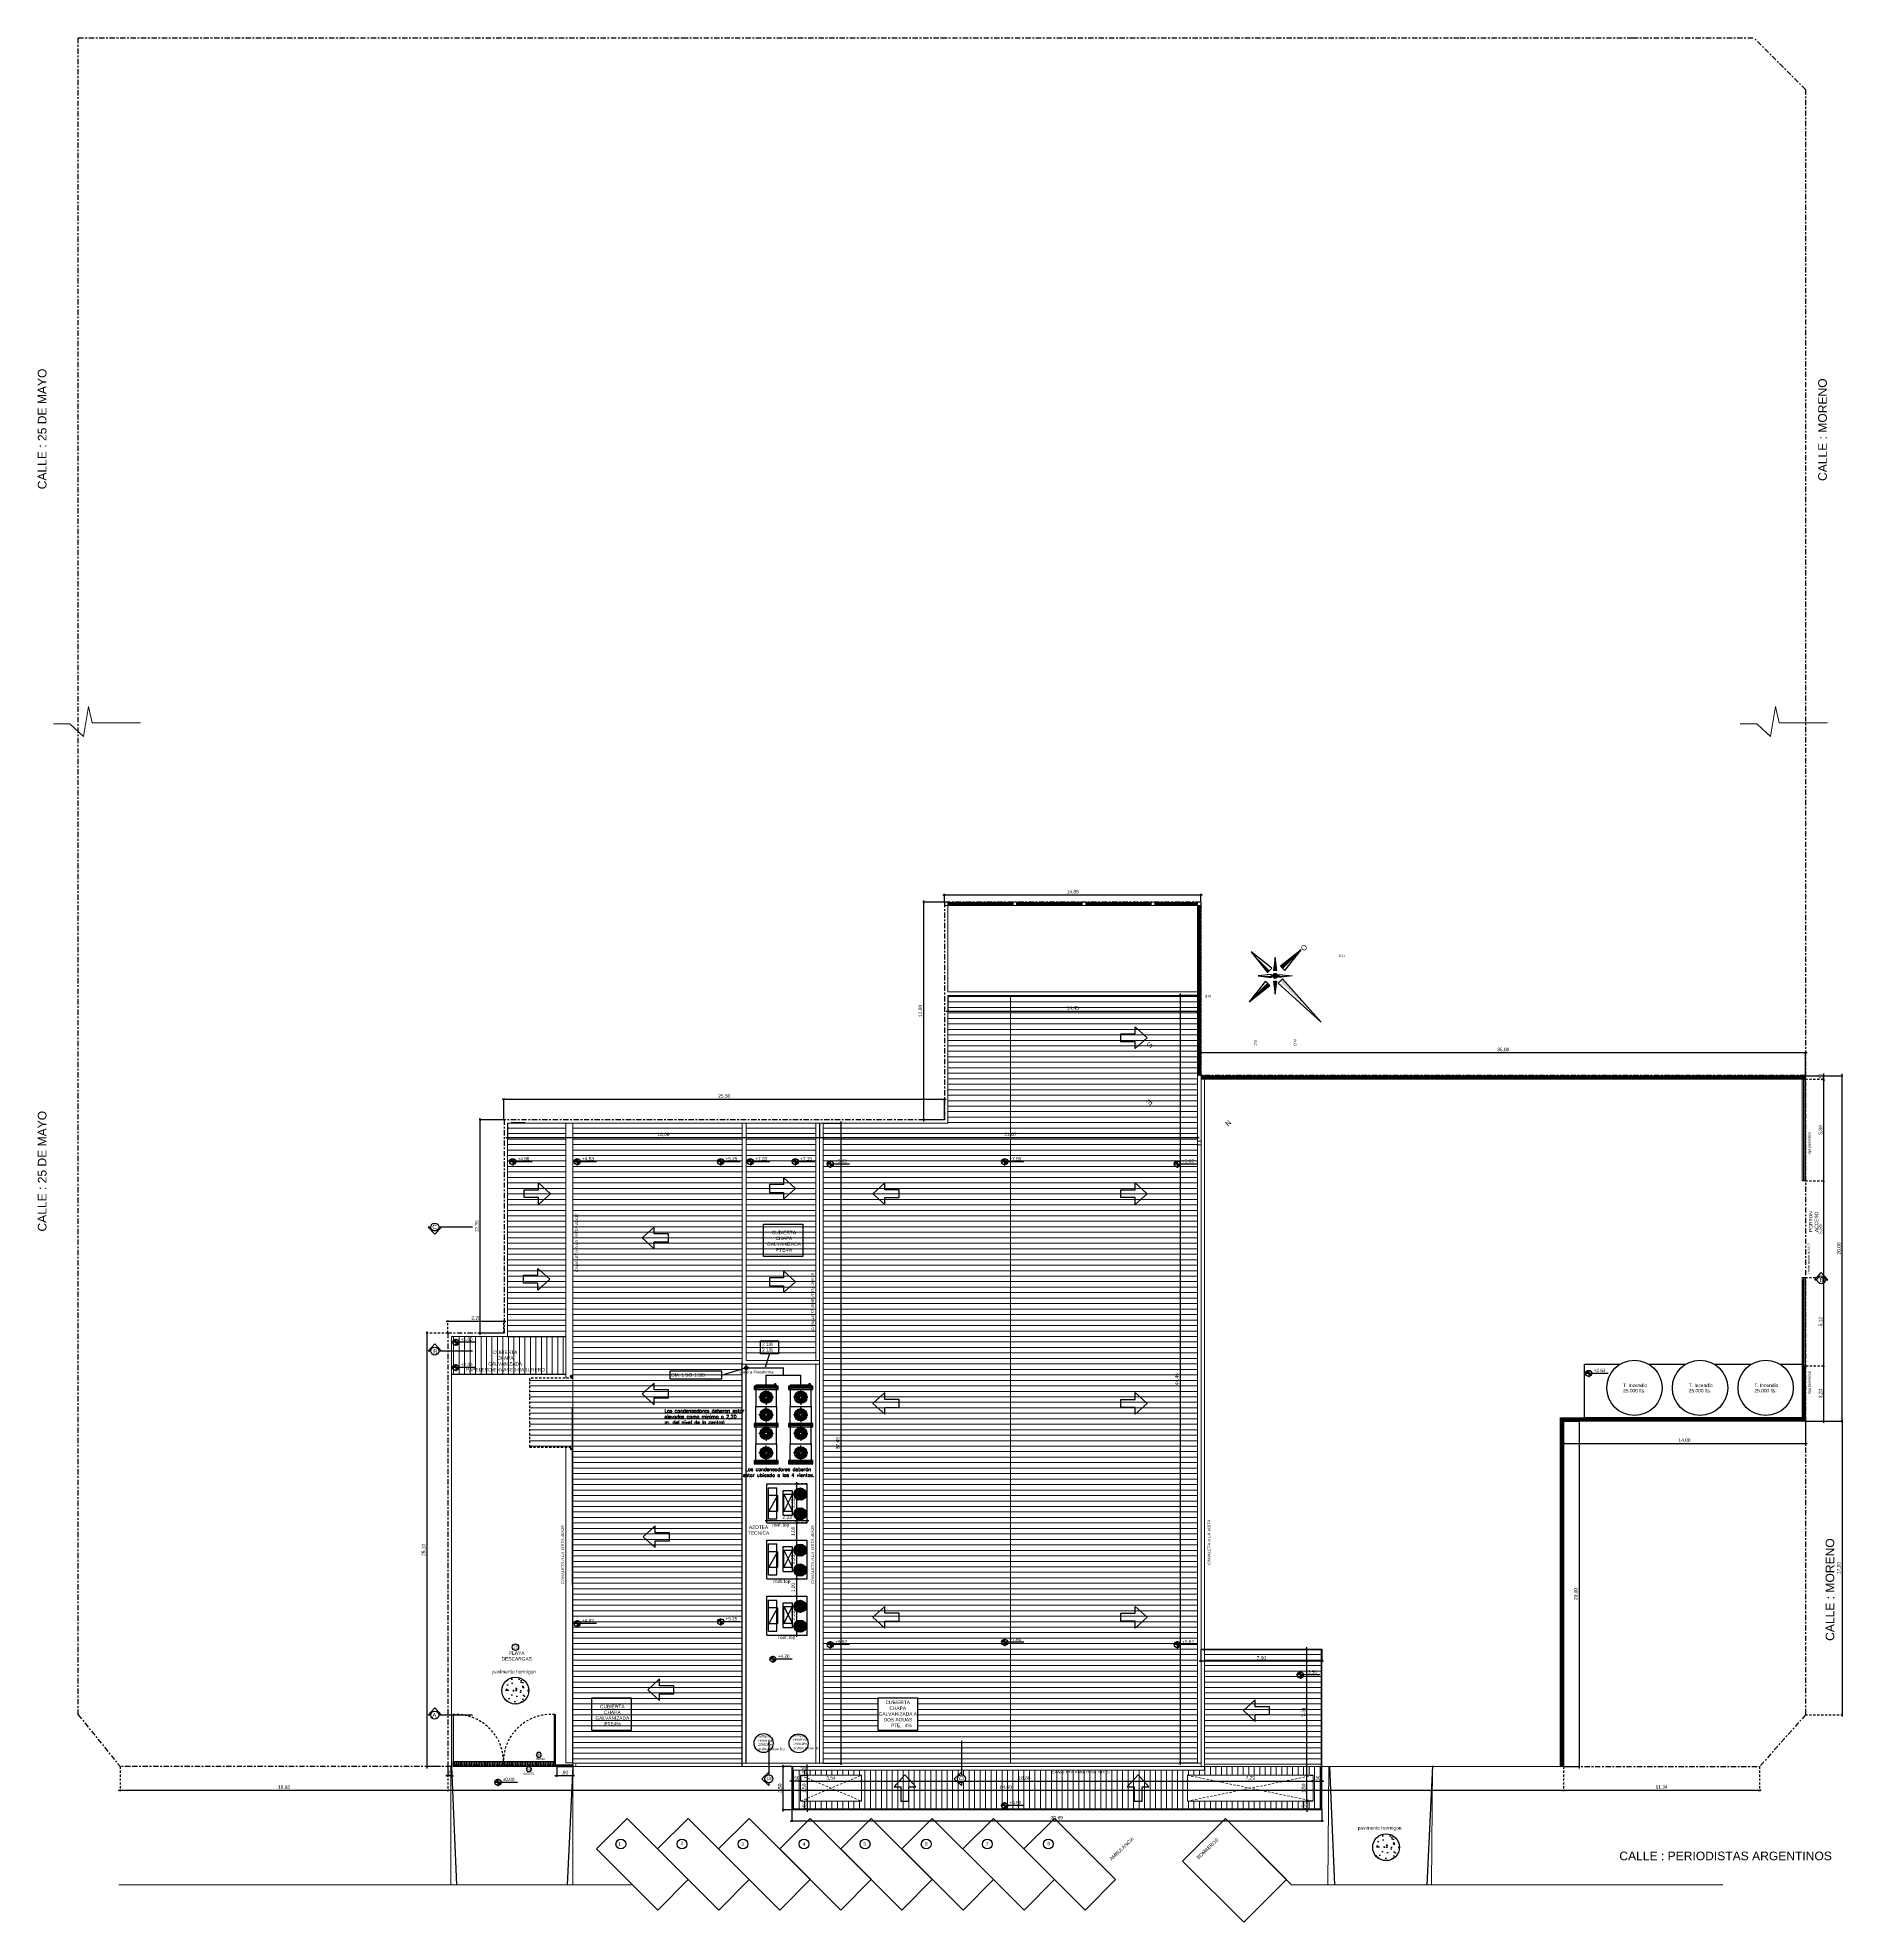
# Model space of a CAD drawing. Header units: metres. Extents: x 1166 to 1459, y -137 to 62.
# Drawn here: x 1354.8 to 1459.4, y -46.9 to 62.2 of the extents above; entities that cross this region are included whole.
import ezdxf

# ---------------------------------------------------------------- set-up
doc = ezdxf.new("R2010")
doc.units = ezdxf.units.M
doc.header["$LTSCALE"] = 0.508
doc.header["$PDMODE"] = 1
doc.header["$PDSIZE"] = -2
for name, pattern in [('ACAD_ISO10W100', [18, 12, -3, 0, -3]), ('DASHED2', [0.375, 0.25, -0.125]), ('HIDDEN', [0.375, 0.25, -0.125]), ('HIDDEN2', [0.1875, 0.125, -0.0625])]:
    doc.linetypes.add(name, pattern=pattern)
doc.layers.get('0').update_dxf_attribs({"color": 9})
doc.layers.get('Defpoints').update_dxf_attribs({"color": 9})
for name, color, linetype in [('01-C.HORMIGON', 9, 'Continuous'), ('1-EJES', 9, 'ACAD_ISO10W100'), ('1-PROY', 9, 'HIDDEN'), ('2-Corte', 9, 'Continuous'), ('2-Desig-Carp', 9, 'Continuous'), ('2-texto', 9, 'Continuous'), ('3-muros', 9, 'Continuous'), ('3-tabiques', 9, 'Continuous'), ('3-VISTA', 9, 'Continuous'), ('4-carpinterias', 9, 'Continuous'), ('7-artef', 9, 'Continuous'), ('7-equipamiento', 9, 'Continuous'), ('8-cotas-100', 9, 'Continuous'), ('8-NIVEL-1-50', 9, 'Continuous'), ('9-Hatch', 9, 'Continuous'), ('9-Hatch existente', 9, 'Continuous'), ('9-PISOS', 9, 'Continuous'), ('a-aacond', 9, 'Continuous'), ('AA-EQUIPOS', 9, 'Continuous'), ('arq 0.09', 9, 'Continuous'), ('arq carpinterias', 9, 'Continuous'), ('arq gris 252', 9, 'Continuous'), ('artef', 9, 'Continuous'), ('BLOQUES', 9, 'Continuous'), ('CARP', 9, 'Continuous'), ('Estructura', 9, 'HIDDEN2'), ('IFA-CAÑOCOBRE', 44, 'Continuous'), ('IFA-TEXTOS', 70, 'Continuous'), ('instalación', 9, 'Continuous'), ('Metálica', 9, 'Continuous'), ('referencia', 9, 'Continuous'), ('Trincheras y Bajadas', 3, 'Continuous')]:
    doc.layers.add(name, color=color, linetype=linetype)
doc.styles.add('ARIAL', font='arial.ttf', dxfattribs={"width": 1.15, "oblique": 10})
doc.styles.add('ROMANS', font='romans')
doc.styles.add('swiss', font='swissel.ttf')
doc.dimstyles.new('dim-100', dxfattribs={"dimtxt": 0.2, "dimasz": 0.12, "dimexe": 0.05, "dimexo": 0, "dimgap": 0.05, "dimtad": 1, "dimzin": 4, "dimtxsty": 'swiss', "dimblk": 'ARCHTICK', "dimcen": 0.5, "dimdle": 0.1, "dimclrd": 256, "dimclre": 252, "dimclrt": 256, "dimadec": 0, "dimazin": 0, "dimtfac": 1, "dimtix": 1, "dimtmove": 2, "dimatfit": 3, "dimldrblk": 'OPEN30', "dimfxl": 0.05, "dimtolj": 1, "dimtzin": 0, "dimarcsym": 0})
pattern_1 = [(315, (120, 0), (0.0224506403, 0.0224506403), [])]

# ---------------------------------------------------------------- blocks, each defined once
blk = doc.blocks.new('_ARCHTICK')
at = {"color": 0, "linetype": 'ByBlock', "const_width": 0.15}
blk.add_lwpolyline([(-0.5, -0.5), (0.5, 0.5)], dxfattribs=at)
blk = doc.blocks.new('*D250')
at = {"layer": '8-cotas-100', "color": 252, "linetype": 'Continuous', "lineweight": -2, "transparency": 16777216}
for p, q in [((1443.17, -17.92), (1443.17, -19.26)), ((1457.17, -17.92), (1457.17, -19.26))]:
    blk.add_line(p, q, dxfattribs=at)
at = {"layer": '8-cotas-100', "linetype": 'Continuous', "lineweight": -2, "transparency": 16777216}
blk.add_line((1443.07, -19.21), (1457.27, -19.21), dxfattribs=at)
at = {"layer": 'Defpoints', "color": 0, "linetype": 'Continuous', "transparency": 16777216}
for p in [(1443.17, -17.92), (1457.17, -17.92), (1457.17, -19.21)]:
    blk.add_point(p, dxfattribs=at)
at = {"layer": '8-cotas-100', "linetype": 'Continuous', "lineweight": -2, "transparency": 16777216, "xscale": 0.12, "yscale": 0.12, "zscale": 0.12, "rotation": 180}
blk.add_blockref('_ARCHTICK', (1443.17, -19.21), dxfattribs=at)
at = {"layer": '8-cotas-100', "linetype": 'Continuous', "lineweight": -2, "transparency": 16777216, "xscale": 0.12, "yscale": 0.12, "zscale": 0.12}
blk.add_blockref('_ARCHTICK', (1457.17, -19.21), dxfattribs=at)
at = {"layer": '8-cotas-100', "linetype": 'Continuous', "lineweight": 0, "transparency": 16777216, "insert": (1450.17, -19.04), "char_height": 0.2, "attachment_point": 5, "style": 'swiss'}
blk.add_mtext('\\A1;14,00', dxfattribs=at)
blk = doc.blocks.new('_Open30')
at = {"color": 0, "linetype": 'ByBlock', "lineweight": -2}
for p, q in [((-1, 0.27), (0, 0)), ((0, 0), (-1, -0.27)), ((0, 0), (-1, 0))]:
    blk.add_line(p, q, dxfattribs=at)
blk = doc.blocks.new('*D251')
at = {"layer": '8-cotas-100', "color": 252, "linetype": 'Continuous', "lineweight": -2, "transparency": 16777216}
for p, q in [((1443.17, -17.92), (1444.11, -17.92)), ((1443.17, -37.92), (1444.11, -37.92))]:
    blk.add_line(p, q, dxfattribs=at)
at = {"layer": '8-cotas-100', "linetype": 'Continuous', "lineweight": -2, "transparency": 16777216}
blk.add_line((1444.06, -17.82), (1444.06, -38.02), dxfattribs=at)
at = {"layer": 'Defpoints', "color": 0, "linetype": 'Continuous', "transparency": 16777216}
for p in [(1443.17, -17.92), (1443.17, -37.92), (1444.06, -37.92)]:
    blk.add_point(p, dxfattribs=at)
at = {"layer": '8-cotas-100', "linetype": 'Continuous', "lineweight": -2, "transparency": 16777216, "xscale": 0.12, "yscale": 0.12, "zscale": 0.12}
for p, rotation in [((1444.06, -17.92), 90), ((1444.06, -37.92), 270)]:
    blk.add_blockref('_ARCHTICK', p, dxfattribs=dict(at, rotation=rotation))
at = {"layer": '8-cotas-100', "linetype": 'Continuous', "lineweight": 0, "transparency": 16777216, "insert": (1443.89, -27.92), "char_height": 0.2, "attachment_point": 5, "rotation": 90, "style": 'swiss'}
blk.add_mtext('\\A1;20,00', dxfattribs=at)
blk = doc.blocks.new('*D252')
at = {"layer": '8-cotas-100', "linetype": 'Continuous', "lineweight": -2, "transparency": 16777216}
blk.add_line((1459.29, -18.02), (1459.29, 2.18), dxfattribs=at)
at = {"layer": '8-cotas-100', "color": 252, "linetype": 'Continuous', "lineweight": -2, "transparency": 16777216}
for p, q in [((1457.17, 2.08), (1459.34, 2.08)), ((1457.17, -17.92), (1459.34, -17.92))]:
    blk.add_line(p, q, dxfattribs=at)
at = {"layer": 'Defpoints', "color": 0, "linetype": 'Continuous', "transparency": 16777216}
for p in [(1457.17, 2.08), (1459.29, 2.08), (1457.17, -17.92)]:
    blk.add_point(p, dxfattribs=at)
at = {"layer": '8-cotas-100', "linetype": 'Continuous', "lineweight": -2, "transparency": 16777216, "xscale": 0.12, "yscale": 0.12, "zscale": 0.12}
for p, rotation in [((1459.29, 2.08), 90), ((1459.29, -17.92), 270)]:
    blk.add_blockref('_ARCHTICK', p, dxfattribs=dict(at, rotation=rotation))
at = {"layer": '8-cotas-100', "linetype": 'Continuous', "lineweight": 0, "transparency": 16777216, "insert": (1459.12, -7.92), "char_height": 0.2, "attachment_point": 5, "rotation": 90, "style": 'swiss'}
blk.add_mtext('\\A1;20,00', dxfattribs=at)
blk = doc.blocks.new('*D253')
at = {"layer": '8-cotas-100', "linetype": 'Continuous', "lineweight": -2, "transparency": 16777216}
blk.add_line((1457.27, 3.41), (1422.07, 3.41), dxfattribs=at)
at = {"layer": '8-cotas-100', "color": 252, "linetype": 'Continuous', "lineweight": -2, "transparency": 16777216}
for p, q in [((1422.17, 2.08), (1422.17, 3.46)), ((1457.17, 2.08), (1457.17, 3.46))]:
    blk.add_line(p, q, dxfattribs=at)
at = {"layer": 'Defpoints', "color": 0, "linetype": 'Continuous', "transparency": 16777216}
for p in [(1422.17, 3.41), (1422.17, 2.08), (1457.17, 2.08)]:
    blk.add_point(p, dxfattribs=at)
at = {"layer": '8-cotas-100', "linetype": 'Continuous', "lineweight": -2, "transparency": 16777216, "xscale": 0.12, "yscale": 0.12, "zscale": 0.12, "rotation": 180}
blk.add_blockref('_ARCHTICK', (1422.17, 3.41), dxfattribs=at)
at = {"layer": '8-cotas-100', "linetype": 'Continuous', "lineweight": -2, "transparency": 16777216, "xscale": 0.12, "yscale": 0.12, "zscale": 0.12}
blk.add_blockref('_ARCHTICK', (1457.17, 3.41), dxfattribs=at)
at = {"layer": '8-cotas-100', "linetype": 'Continuous', "lineweight": 0, "transparency": 16777216, "insert": (1439.67, 3.58), "char_height": 0.2, "attachment_point": 5, "style": 'swiss'}
blk.add_mtext('\\A1;35,00', dxfattribs=at)
blk = doc.blocks.new('*D254')
at = {"layer": '8-cotas-100', "linetype": 'Continuous', "lineweight": -2, "transparency": 16777216}
blk.add_line((1407.22, 12.55), (1422.27, 12.55), dxfattribs=at)
at = {"layer": '8-cotas-100', "color": 252, "linetype": 'Continuous', "lineweight": -2, "transparency": 16777216}
for p, q in [((1407.32, 12.13), (1407.32, 12.6)), ((1422.17, 12.13), (1422.17, 12.6))]:
    blk.add_line(p, q, dxfattribs=at)
at = {"layer": 'Defpoints', "color": 0, "linetype": 'Continuous', "transparency": 16777216}
for p in [(1407.32, 12.13), (1422.17, 12.55), (1422.17, 12.13)]:
    blk.add_point(p, dxfattribs=at)
at = {"layer": '8-cotas-100', "linetype": 'Continuous', "lineweight": -2, "transparency": 16777216, "xscale": 0.12, "yscale": 0.12, "zscale": 0.12, "rotation": 180}
blk.add_blockref('_ARCHTICK', (1407.32, 12.55), dxfattribs=at)
at = {"layer": '8-cotas-100', "linetype": 'Continuous', "lineweight": -2, "transparency": 16777216, "xscale": 0.12, "yscale": 0.12, "zscale": 0.12}
blk.add_blockref('_ARCHTICK', (1422.17, 12.55), dxfattribs=at)
at = {"layer": '8-cotas-100', "linetype": 'Continuous', "lineweight": 0, "transparency": 16777216, "insert": (1414.75, 12.72), "char_height": 0.2, "attachment_point": 5, "style": 'swiss'}
blk.add_mtext('\\A1;14,85', dxfattribs=at)
blk = doc.blocks.new('*D255')
at = {"layer": '8-cotas-100', "color": 252, "linetype": 'Continuous', "lineweight": -2, "transparency": 16777216}
for p, q in [((1407.32, 12.13), (1406.06, 12.13)), ((1407.32, -0.47), (1406.06, -0.47))]:
    blk.add_line(p, q, dxfattribs=at)
at = {"layer": '8-cotas-100', "linetype": 'Continuous', "lineweight": -2, "transparency": 16777216}
blk.add_line((1406.11, 12.23), (1406.11, -0.57), dxfattribs=at)
at = {"layer": 'Defpoints', "color": 0, "linetype": 'Continuous', "transparency": 16777216}
for p in [(1407.32, 12.13), (1406.11, -0.47), (1407.32, -0.47)]:
    blk.add_point(p, dxfattribs=at)
at = {"layer": '8-cotas-100', "linetype": 'Continuous', "lineweight": -2, "transparency": 16777216, "xscale": 0.12, "yscale": 0.12, "zscale": 0.12}
for p, rotation in [((1406.11, 12.13), 90), ((1406.11, -0.47), 270)]:
    blk.add_blockref('_ARCHTICK', p, dxfattribs=dict(at, rotation=rotation))
at = {"layer": '8-cotas-100', "linetype": 'Continuous', "lineweight": 0, "transparency": 16777216, "insert": (1405.94, 5.83), "char_height": 0.2, "attachment_point": 5, "rotation": 90, "style": 'swiss'}
blk.add_mtext('\\A1;12,60', dxfattribs=at)
blk = doc.blocks.new('*D256')
at = {"layer": '8-cotas-100', "linetype": 'Continuous', "lineweight": -2, "transparency": 16777216}
blk.add_line((1381.72, 0.72), (1407.42, 0.72), dxfattribs=at)
at = {"layer": '8-cotas-100', "color": 252, "linetype": 'Continuous', "lineweight": -2, "transparency": 16777216}
for p, q in [((1381.82, -0.47), (1381.82, 0.77)), ((1407.32, -0.47), (1407.32, 0.77))]:
    blk.add_line(p, q, dxfattribs=at)
at = {"layer": 'Defpoints', "color": 0, "linetype": 'Continuous', "transparency": 16777216}
for p in [(1407.32, 0.72), (1381.82, -0.47), (1407.32, -0.47)]:
    blk.add_point(p, dxfattribs=at)
at = {"layer": '8-cotas-100', "linetype": 'Continuous', "lineweight": -2, "transparency": 16777216, "xscale": 0.12, "yscale": 0.12, "zscale": 0.12, "rotation": 180}
blk.add_blockref('_ARCHTICK', (1381.82, 0.72), dxfattribs=at)
at = {"layer": '8-cotas-100', "linetype": 'Continuous', "lineweight": -2, "transparency": 16777216, "xscale": 0.12, "yscale": 0.12, "zscale": 0.12}
blk.add_blockref('_ARCHTICK', (1407.32, 0.72), dxfattribs=at)
at = {"layer": '8-cotas-100', "linetype": 'Continuous', "lineweight": 0, "transparency": 16777216, "insert": (1394.57, 0.89), "char_height": 0.2, "attachment_point": 5, "style": 'swiss'}
blk.add_mtext('\\A1;25,50', dxfattribs=at)
blk = doc.blocks.new('*D257')
at = {"layer": '8-cotas-100', "color": 252, "linetype": 'Continuous', "lineweight": -2, "transparency": 16777216}
for p, q in [((1381.82, -0.47), (1380.38, -0.47)), ((1381.82, -12.82), (1380.38, -12.82))]:
    blk.add_line(p, q, dxfattribs=at)
at = {"layer": '8-cotas-100', "linetype": 'Continuous', "lineweight": -2, "transparency": 16777216}
blk.add_line((1380.43, -0.37), (1380.43, -12.92), dxfattribs=at)
at = {"layer": 'Defpoints', "color": 0, "linetype": 'Continuous', "transparency": 16777216}
for p in [(1381.82, -0.47), (1380.43, -12.82), (1381.82, -12.82)]:
    blk.add_point(p, dxfattribs=at)
at = {"layer": '8-cotas-100', "linetype": 'Continuous', "lineweight": -2, "transparency": 16777216, "xscale": 0.12, "yscale": 0.12, "zscale": 0.12}
for p, rotation in [((1380.43, -0.47), 90), ((1380.43, -12.82), 270)]:
    blk.add_blockref('_ARCHTICK', p, dxfattribs=dict(at, rotation=rotation))
at = {"layer": '8-cotas-100', "linetype": 'Continuous', "lineweight": 0, "transparency": 16777216, "insert": (1380.26, -6.64), "char_height": 0.2, "attachment_point": 5, "rotation": 90, "style": 'swiss'}
blk.add_mtext('\\A1;12,35', dxfattribs=at)
blk = doc.blocks.new('*D258')
at = {"layer": '8-cotas-100', "color": 252, "linetype": 'HIDDEN', "lineweight": -2, "transparency": 16777216}
for p, q in [((1457.19, -17.92), (1459.34, -17.92)), ((1457.17, -34.92), (1459.34, -34.92))]:
    blk.add_line(p, q, dxfattribs=at)
at = {"layer": '8-cotas-100', "linetype": 'Continuous', "lineweight": -2, "transparency": 16777216}
blk.add_line((1459.29, -17.82), (1459.29, -35.02), dxfattribs=at)
at = {"layer": 'Defpoints', "color": 0, "linetype": 'Continuous', "transparency": 16777216}
for p in [(1457.19, -17.92), (1457.17, -34.92), (1459.29, -34.92)]:
    blk.add_point(p, dxfattribs=at)
at = {"layer": '8-cotas-100', "linetype": 'Continuous', "lineweight": -2, "transparency": 16777216, "xscale": 0.12, "yscale": 0.12, "zscale": 0.12}
for p, rotation in [((1459.29, -17.92), 90), ((1459.29, -34.92), 270)]:
    blk.add_blockref('_ARCHTICK', p, dxfattribs=dict(at, rotation=rotation))
at = {"layer": '8-cotas-100', "linetype": 'Continuous', "lineweight": 0, "transparency": 16777216, "insert": (1459.12, -26.42), "char_height": 0.2, "attachment_point": 5, "rotation": 90, "style": 'swiss'}
blk.add_mtext('\\A1;17,00', dxfattribs=at)
blk = doc.blocks.new('*D259')
at = {"layer": '8-cotas-100', "linetype": 'Continuous', "lineweight": -2, "transparency": 16777216}
blk.add_line((1381.92, -12.15), (1378.47, -12.15), dxfattribs=at)
at = {"layer": '8-cotas-100', "color": 252, "linetype": 'HIDDEN', "lineweight": -2, "transparency": 16777216}
for p, q in [((1378.57, -12.82), (1378.57, -12.1)), ((1381.82, -12.82), (1381.82, -12.1))]:
    blk.add_line(p, q, dxfattribs=at)
at = {"layer": 'Defpoints', "color": 0, "linetype": 'Continuous', "transparency": 16777216}
for p in [(1378.57, -12.15), (1378.57, -12.82), (1381.82, -12.82)]:
    blk.add_point(p, dxfattribs=at)
at = {"layer": '8-cotas-100', "linetype": 'Continuous', "lineweight": -2, "transparency": 16777216, "xscale": 0.12, "yscale": 0.12, "zscale": 0.12, "rotation": 180}
blk.add_blockref('_ARCHTICK', (1378.57, -12.15), dxfattribs=at)
at = {"layer": '8-cotas-100', "linetype": 'Continuous', "lineweight": -2, "transparency": 16777216, "xscale": 0.12, "yscale": 0.12, "zscale": 0.12}
blk.add_blockref('_ARCHTICK', (1381.82, -12.15), dxfattribs=at)
at = {"layer": '8-cotas-100', "linetype": 'Continuous', "lineweight": 0, "transparency": 16777216, "insert": (1380.2, -11.97), "char_height": 0.2, "attachment_point": 5, "style": 'swiss'}
blk.add_mtext('\\A1;3,25', dxfattribs=at)
blk = doc.blocks.new('*D260')
at = {"layer": '8-cotas-100', "color": 252, "linetype": 'HIDDEN', "lineweight": -2, "transparency": 16777216}
for p, q in [((1378.57, -12.82), (1377.3, -12.82)), ((1378.57, -37.92), (1377.3, -37.92))]:
    blk.add_line(p, q, dxfattribs=at)
at = {"layer": '8-cotas-100', "linetype": 'Continuous', "lineweight": -2, "transparency": 16777216}
blk.add_line((1377.35, -12.72), (1377.35, -38.02), dxfattribs=at)
at = {"layer": 'Defpoints', "color": 0, "linetype": 'Continuous', "transparency": 16777216}
for p in [(1378.57, -12.82), (1377.35, -37.92), (1378.57, -37.92)]:
    blk.add_point(p, dxfattribs=at)
at = {"layer": '8-cotas-100', "linetype": 'Continuous', "lineweight": -2, "transparency": 16777216, "xscale": 0.12, "yscale": 0.12, "zscale": 0.12}
for p, rotation in [((1377.35, -12.82), 90), ((1377.35, -37.92), 270)]:
    blk.add_blockref('_ARCHTICK', p, dxfattribs=dict(at, rotation=rotation))
at = {"layer": '8-cotas-100', "linetype": 'Continuous', "lineweight": 0, "transparency": 16777216, "insert": (1377.18, -25.37), "char_height": 0.2, "attachment_point": 5, "rotation": 90, "style": 'swiss'}
blk.add_mtext('\\A1;25,10', dxfattribs=at)
blk = doc.blocks.new('*D261')
at = {"layer": '8-cotas-100', "color": 252, "linetype": 'HIDDEN', "lineweight": -2, "transparency": 16777216}
for p, q in [((1359.59, -37.92), (1359.59, -39.34)), ((1378.57, -37.92), (1378.57, -39.34))]:
    blk.add_line(p, q, dxfattribs=at)
at = {"layer": '8-cotas-100', "linetype": 'Continuous', "lineweight": -2, "transparency": 16777216}
blk.add_line((1359.49, -39.29), (1378.67, -39.29), dxfattribs=at)
at = {"layer": 'Defpoints', "color": 0, "linetype": 'Continuous', "transparency": 16777216}
for p in [(1359.59, -37.92), (1378.57, -37.92), (1378.57, -39.29)]:
    blk.add_point(p, dxfattribs=at)
at = {"layer": '8-cotas-100', "linetype": 'Continuous', "lineweight": -2, "transparency": 16777216, "xscale": 0.12, "yscale": 0.12, "zscale": 0.12, "rotation": 180}
blk.add_blockref('_ARCHTICK', (1359.59, -39.29), dxfattribs=at)
at = {"layer": '8-cotas-100', "linetype": 'Continuous', "lineweight": -2, "transparency": 16777216, "xscale": 0.12, "yscale": 0.12, "zscale": 0.12}
blk.add_blockref('_ARCHTICK', (1378.57, -39.29), dxfattribs=at)
at = {"layer": '8-cotas-100', "linetype": 'Continuous', "lineweight": 0, "transparency": 16777216, "insert": (1369.08, -39.12), "char_height": 0.2, "attachment_point": 5, "style": 'swiss'}
blk.add_mtext('\\A1;18,98', dxfattribs=at)
blk = doc.blocks.new('*D262')
at = {"layer": '8-cotas-100', "color": 252, "linetype": 'Continuous', "lineweight": -2, "transparency": 16777216}
for p, q in [((1378.57, -37.92), (1378.57, -38.5)), ((1378.77, -37.92), (1378.77, -38.5))]:
    blk.add_line(p, q, dxfattribs=at)
at = {"layer": '8-cotas-100', "linetype": 'Continuous', "lineweight": -2, "transparency": 16777216}
for p, q in [((1378.57, -38.45), (1378.45, -38.45)), ((1378.77, -38.45), (1378.57, -38.45)), ((1378.77, -38.45), (1378.89, -38.45))]:
    blk.add_line(p, q, dxfattribs=at)
at = {"layer": 'Defpoints', "color": 0, "linetype": 'Continuous', "transparency": 16777216}
for p in [(1378.57, -37.92), (1378.77, -37.92), (1378.57, -38.45)]:
    blk.add_point(p, dxfattribs=at)
at = {"layer": '8-cotas-100', "linetype": 'Continuous', "lineweight": -2, "transparency": 16777216, "xscale": 0.12, "yscale": 0.12, "zscale": 0.12}
blk.add_blockref('_ARCHTICK', (1378.57, -38.45), dxfattribs=at)
at = {"layer": '8-cotas-100', "linetype": 'Continuous', "lineweight": -2, "transparency": 16777216, "xscale": 0.12, "yscale": 0.12, "zscale": 0.12, "rotation": 180}
blk.add_blockref('_ARCHTICK', (1378.77, -38.45), dxfattribs=at)
at = {"layer": '8-cotas-100', "linetype": 'Continuous', "lineweight": 0, "transparency": 16777216, "insert": (1378.67, -38.28), "char_height": 0.2, "attachment_point": 5, "style": 'swiss'}
blk.add_mtext('\\A1;,20', dxfattribs=at)
blk = doc.blocks.new('*D263')
at = {"layer": '8-cotas-100', "color": 252, "linetype": 'HIDDEN', "lineweight": -2, "transparency": 16777216}
for p, q in [((1378.57, -37.92), (1378.57, -39.34)), ((1443.17, -37.92), (1443.17, -39.34))]:
    blk.add_line(p, q, dxfattribs=at)
at = {"layer": '8-cotas-100', "linetype": 'Continuous', "lineweight": -2, "transparency": 16777216}
blk.add_line((1378.47, -39.29), (1443.27, -39.29), dxfattribs=at)
at = {"layer": 'Defpoints', "color": 0, "linetype": 'Continuous', "transparency": 16777216}
for p in [(1378.57, -37.92), (1443.17, -37.92), (1443.17, -39.29)]:
    blk.add_point(p, dxfattribs=at)
at = {"layer": '8-cotas-100', "linetype": 'Continuous', "lineweight": -2, "transparency": 16777216, "xscale": 0.12, "yscale": 0.12, "zscale": 0.12, "rotation": 180}
blk.add_blockref('_ARCHTICK', (1378.57, -39.29), dxfattribs=at)
at = {"layer": '8-cotas-100', "linetype": 'Continuous', "lineweight": -2, "transparency": 16777216, "xscale": 0.12, "yscale": 0.12, "zscale": 0.12}
blk.add_blockref('_ARCHTICK', (1443.17, -39.29), dxfattribs=at)
at = {"layer": '8-cotas-100', "linetype": 'Continuous', "lineweight": 0, "transparency": 16777216, "insert": (1410.87, -39.12), "char_height": 0.2, "attachment_point": 5, "style": 'swiss'}
blk.add_mtext('\\A1;64,60', dxfattribs=at)
blk = doc.blocks.new('*D264')
at = {"layer": '8-cotas-100', "color": 252, "linetype": 'HIDDEN', "lineweight": -2, "transparency": 16777216}
for p, q in [((1443.17, -37.92), (1443.17, -39.34)), ((1454.51, -37.92), (1454.51, -39.34))]:
    blk.add_line(p, q, dxfattribs=at)
at = {"layer": '8-cotas-100', "linetype": 'Continuous', "lineweight": -2, "transparency": 16777216}
blk.add_line((1443.07, -39.29), (1454.61, -39.29), dxfattribs=at)
at = {"layer": 'Defpoints', "color": 0, "linetype": 'Continuous', "transparency": 16777216}
for p in [(1443.17, -37.92), (1454.51, -37.92), (1454.51, -39.29)]:
    blk.add_point(p, dxfattribs=at)
at = {"layer": '8-cotas-100', "linetype": 'Continuous', "lineweight": -2, "transparency": 16777216, "xscale": 0.12, "yscale": 0.12, "zscale": 0.12, "rotation": 180}
blk.add_blockref('_ARCHTICK', (1443.17, -39.29), dxfattribs=at)
at = {"layer": '8-cotas-100', "linetype": 'Continuous', "lineweight": -2, "transparency": 16777216, "xscale": 0.12, "yscale": 0.12, "zscale": 0.12}
blk.add_blockref('_ARCHTICK', (1454.51, -39.29), dxfattribs=at)
at = {"layer": '8-cotas-100', "linetype": 'Continuous', "lineweight": 0, "transparency": 16777216, "insert": (1448.84, -39.12), "char_height": 0.2, "attachment_point": 5, "style": 'swiss'}
blk.add_mtext('\\A1;11,34', dxfattribs=at)
blk = doc.blocks.new('*D245')
at = {"layer": '3-muros', "color": 252, "linetype": 'HIDDEN', "lineweight": -2, "transparency": 16777216}
for p, q in [((1457.19, -14.72), (1458.28, -14.72)), ((1457.19, -17.92), (1458.28, -17.92))]:
    blk.add_line(p, q, dxfattribs=at)
at = {"layer": '3-muros', "linetype": 'Continuous', "lineweight": -2, "transparency": 16777216}
blk.add_line((1458.23, -18.02), (1458.23, -14.62), dxfattribs=at)
at = {"layer": 'Defpoints', "color": 0, "linetype": 'Continuous', "transparency": 16777216}
for p in [(1457.19, -14.72), (1458.23, -14.72), (1457.19, -17.92)]:
    blk.add_point(p, dxfattribs=at)
at = {"layer": '3-muros', "linetype": 'Continuous', "lineweight": -2, "transparency": 16777216, "xscale": 0.12, "yscale": 0.12, "zscale": 0.12}
for p, rotation in [((1458.23, -14.72), 90), ((1458.23, -17.92), 270)]:
    blk.add_blockref('_ARCHTICK', p, dxfattribs=dict(at, rotation=rotation))
at = {"layer": '3-muros', "linetype": 'Continuous', "lineweight": 0, "transparency": 16777216, "insert": (1458.06, -16.32), "char_height": 0.2, "attachment_point": 5, "rotation": 90, "style": 'swiss'}
blk.add_mtext('\\A1;3,20', dxfattribs=at)
blk = doc.blocks.new('*D246')
at = {"layer": '3-muros', "color": 252, "linetype": 'HIDDEN', "lineweight": -2, "transparency": 16777216}
for p, q in [((1457.17, -9.6), (1458.28, -9.6)), ((1457.19, -14.72), (1458.28, -14.72))]:
    blk.add_line(p, q, dxfattribs=at)
at = {"layer": '3-muros', "linetype": 'Continuous', "lineweight": -2, "transparency": 16777216}
blk.add_line((1458.23, -14.82), (1458.23, -9.5), dxfattribs=at)
at = {"layer": 'Defpoints', "color": 0, "linetype": 'Continuous', "transparency": 16777216}
for p in [(1457.17, -9.6), (1458.23, -9.6), (1457.19, -14.72)]:
    blk.add_point(p, dxfattribs=at)
at = {"layer": '3-muros', "linetype": 'Continuous', "lineweight": -2, "transparency": 16777216, "xscale": 0.12, "yscale": 0.12, "zscale": 0.12}
for p, rotation in [((1458.23, -9.6), 90), ((1458.23, -14.72), 270)]:
    blk.add_blockref('_ARCHTICK', p, dxfattribs=dict(at, rotation=rotation))
at = {"layer": '3-muros', "linetype": 'Continuous', "lineweight": 0, "transparency": 16777216, "insert": (1458.06, -12.16), "char_height": 0.2, "attachment_point": 5, "rotation": 90, "style": 'swiss'}
blk.add_mtext('\\A1;5,12', dxfattribs=at)
blk = doc.blocks.new('*D247')
at = {"layer": '3-muros', "color": 252, "linetype": 'HIDDEN', "lineweight": -2, "transparency": 16777216}
for p, q in [((1457.17, -4.01), (1458.28, -4.01)), ((1457.17, -9.6), (1458.28, -9.6))]:
    blk.add_line(p, q, dxfattribs=at)
at = {"layer": '3-muros', "linetype": 'Continuous', "lineweight": -2, "transparency": 16777216}
blk.add_line((1458.23, -9.7), (1458.23, -3.91), dxfattribs=at)
at = {"layer": 'Defpoints', "color": 0, "linetype": 'Continuous', "transparency": 16777216}
for p in [(1457.17, -4.01), (1458.23, -4.01), (1457.17, -9.6)]:
    blk.add_point(p, dxfattribs=at)
at = {"layer": '3-muros', "linetype": 'Continuous', "lineweight": -2, "transparency": 16777216, "xscale": 0.12, "yscale": 0.12, "zscale": 0.12}
for p, rotation in [((1458.23, -4.01), 90), ((1458.23, -9.6), 270)]:
    blk.add_blockref('_ARCHTICK', p, dxfattribs=dict(at, rotation=rotation))
at = {"layer": '3-muros', "linetype": 'Continuous', "lineweight": 0, "transparency": 16777216, "insert": (1458.06, -6.8), "char_height": 0.2, "attachment_point": 5, "rotation": 90, "style": 'swiss'}
blk.add_mtext('\\A1;5,59', dxfattribs=at)
blk = doc.blocks.new('*D248')
at = {"layer": '3-muros', "color": 252, "linetype": 'HIDDEN', "lineweight": -2, "transparency": 16777216}
for p, q in [((1457.17, 1.88), (1458.28, 1.88)), ((1457.17, -4.01), (1458.28, -4.01))]:
    blk.add_line(p, q, dxfattribs=at)
at = {"layer": '3-muros', "linetype": 'Continuous', "lineweight": -2, "transparency": 16777216}
blk.add_line((1458.23, -4.11), (1458.23, 1.98), dxfattribs=at)
at = {"layer": 'Defpoints', "color": 0, "linetype": 'Continuous', "transparency": 16777216}
for p in [(1457.17, 1.88), (1458.23, 1.88), (1457.17, -4.01)]:
    blk.add_point(p, dxfattribs=at)
at = {"layer": '3-muros', "linetype": 'Continuous', "lineweight": -2, "transparency": 16777216, "xscale": 0.12, "yscale": 0.12, "zscale": 0.12}
for p, rotation in [((1458.23, 1.88), 90), ((1458.23, -4.01), 270)]:
    blk.add_blockref('_ARCHTICK', p, dxfattribs=dict(at, rotation=rotation))
at = {"layer": '3-muros', "linetype": 'Continuous', "lineweight": 0, "transparency": 16777216, "insert": (1458.06, -1.06), "char_height": 0.2, "attachment_point": 5, "rotation": 90, "style": 'swiss'}
blk.add_mtext('\\A1;5,89', dxfattribs=at)
blk = doc.blocks.new('*D249')
at = {"layer": '3-muros', "linetype": 'Continuous', "lineweight": -2, "transparency": 16777216}
for p, q in [((1458.23, 2.08), (1458.23, 2.2)), ((1458.23, 1.88), (1458.23, 2.08)), ((1458.23, 1.88), (1458.23, 1.76))]:
    blk.add_line(p, q, dxfattribs=at)
at = {"layer": '3-muros', "color": 252, "linetype": 'HIDDEN', "lineweight": -2, "transparency": 16777216}
for p, q in [((1457.17, 2.08), (1458.28, 2.08)), ((1457.17, 1.88), (1458.28, 1.88))]:
    blk.add_line(p, q, dxfattribs=at)
at = {"layer": 'Defpoints', "color": 0, "linetype": 'Continuous', "transparency": 16777216}
for p in [(1457.17, 2.08), (1457.17, 1.88), (1458.23, 2.08)]:
    blk.add_point(p, dxfattribs=at)
at = {"layer": '3-muros', "linetype": 'Continuous', "lineweight": -2, "transparency": 16777216, "xscale": 0.12, "yscale": 0.12, "zscale": 0.12}
for p, rotation in [((1458.23, 2.08), 270), ((1458.23, 1.88), 90)]:
    blk.add_blockref('_ARCHTICK', p, dxfattribs=dict(at, rotation=rotation))
at = {"layer": '3-muros', "linetype": 'Continuous', "lineweight": 0, "transparency": 16777216, "insert": (1458.06, 1.98), "char_height": 0.2, "attachment_point": 5, "rotation": 90, "style": 'swiss'}
blk.add_mtext('\\A1;,20', dxfattribs=at)
blk = doc.blocks.new('*D307')
at = {"layer": '8-cotas-100', "color": 252, "lineweight": -2, "transparency": 16777216}
for p, q in [((1382.02, -0.67), (1382.02, -1.55)), ((1400.08, -0.67), (1400.08, -1.55))]:
    blk.add_line(p, q, dxfattribs=at)
at = {"layer": '8-cotas-100', "lineweight": -2, "transparency": 16777216}
blk.add_line((1381.92, -1.5), (1400.18, -1.5), dxfattribs=at)
at = {"layer": 'Defpoints', "color": 0, "transparency": 16777216}
for p in [(1382.02, -0.67), (1400.08, -0.67), (1400.08, -1.5)]:
    blk.add_point(p, dxfattribs=at)
at = {"layer": '8-cotas-100', "lineweight": -2, "transparency": 16777216, "xscale": 0.12, "yscale": 0.12, "zscale": 0.12, "rotation": 180}
blk.add_blockref('_ARCHTICK', (1382.02, -1.5), dxfattribs=at)
at = {"layer": '8-cotas-100', "lineweight": -2, "transparency": 16777216, "xscale": 0.12, "yscale": 0.12, "zscale": 0.12}
blk.add_blockref('_ARCHTICK', (1400.08, -1.5), dxfattribs=at)
at = {"layer": '8-cotas-100', "lineweight": 0, "transparency": 16777216, "insert": (1391.05, -1.33), "char_height": 0.2, "attachment_point": 5, "style": 'swiss'}
blk.add_mtext('\\A1;18,06', dxfattribs=at)
blk = doc.blocks.new('*D308')
at = {"layer": '8-cotas-100', "lineweight": -2, "transparency": 16777216}
blk.add_line((1400.2, -1.5), (1422.07, -1.5), dxfattribs=at)
at = {"layer": '8-cotas-100', "color": 252, "lineweight": -2, "transparency": 16777216}
for p, q in [((1400.3, -1.5), (1400.3, -1.55)), ((1421.97, -1.5), (1421.97, -1.45))]:
    blk.add_line(p, q, dxfattribs=at)
at = {"layer": 'Defpoints', "color": 0, "transparency": 16777216}
for p in [(1400.3, -1.5), (1421.97, -1.5), (1421.97, -1.5)]:
    blk.add_point(p, dxfattribs=at)
at = {"layer": '8-cotas-100', "lineweight": -2, "transparency": 16777216, "xscale": 0.12, "yscale": 0.12, "zscale": 0.12, "rotation": 180}
blk.add_blockref('_ARCHTICK', (1400.3, -1.5), dxfattribs=at)
at = {"layer": '8-cotas-100', "lineweight": -2, "transparency": 16777216, "xscale": 0.12, "yscale": 0.12, "zscale": 0.12}
blk.add_blockref('_ARCHTICK', (1421.97, -1.5), dxfattribs=at)
at = {"layer": '8-cotas-100', "lineweight": 0, "transparency": 16777216, "insert": (1411.14, -1.33), "char_height": 0.2, "attachment_point": 5, "style": 'swiss'}
blk.add_mtext('\\A1;21,67', dxfattribs=at)
blk = doc.blocks.new('*D309')
at = {"layer": '8-cotas-100', "color": 252, "lineweight": -2, "transparency": 16777216}
for p, q in [((1407.52, 6.73), (1407.52, 5.77)), ((1421.97, 6.73), (1421.97, 5.77))]:
    blk.add_line(p, q, dxfattribs=at)
at = {"layer": '8-cotas-100', "lineweight": -2, "transparency": 16777216}
blk.add_line((1407.42, 5.82), (1422.07, 5.82), dxfattribs=at)
at = {"layer": 'Defpoints', "color": 0, "transparency": 16777216}
for p in [(1407.52, 6.73), (1421.97, 6.73), (1421.97, 5.82)]:
    blk.add_point(p, dxfattribs=at)
at = {"layer": '8-cotas-100', "lineweight": -2, "transparency": 16777216, "xscale": 0.12, "yscale": 0.12, "zscale": 0.12, "rotation": 180}
blk.add_blockref('_ARCHTICK', (1407.52, 5.82), dxfattribs=at)
at = {"layer": '8-cotas-100', "lineweight": -2, "transparency": 16777216, "xscale": 0.12, "yscale": 0.12, "zscale": 0.12}
blk.add_blockref('_ARCHTICK', (1421.97, 5.82), dxfattribs=at)
at = {"layer": '8-cotas-100', "lineweight": 0, "transparency": 16777216, "insert": (1414.75, 5.99), "char_height": 0.2, "attachment_point": 5, "style": 'swiss'}
blk.add_mtext('\\A1;14,45', dxfattribs=at)
blk = doc.blocks.new('*D310')
at = {"layer": '8-cotas-100', "color": 252, "lineweight": -2, "transparency": 16777216}
for p, q in [((1421.97, 6.73), (1420.91, 6.73)), ((1421.97, -37.72), (1420.91, -37.72))]:
    blk.add_line(p, q, dxfattribs=at)
at = {"layer": '8-cotas-100', "lineweight": -2, "transparency": 16777216}
blk.add_line((1420.96, 6.83), (1420.96, -37.82), dxfattribs=at)
at = {"layer": 'Defpoints', "color": 0, "transparency": 16777216}
for p in [(1421.97, 6.73), (1420.96, -37.72), (1421.97, -37.72)]:
    blk.add_point(p, dxfattribs=at)
at = {"layer": '8-cotas-100', "lineweight": -2, "transparency": 16777216, "xscale": 0.12, "yscale": 0.12, "zscale": 0.12}
for p, rotation in [((1420.96, 6.73), 90), ((1420.96, -37.72), 270)]:
    blk.add_blockref('_ARCHTICK', p, dxfattribs=dict(at, rotation=rotation))
at = {"layer": '8-cotas-100', "lineweight": 0, "transparency": 16777216, "insert": (1420.79, -15.49), "char_height": 0.2, "attachment_point": 5, "rotation": 90, "style": 'swiss'}
blk.add_mtext('\\A1;44,45', dxfattribs=at)
blk = doc.blocks.new('*D311')
at = {"layer": '8-cotas-100', "color": 252, "lineweight": -2, "transparency": 16777216}
for p, q in [((1400.3, -0.67), (1401.38, -0.67)), ((1400.3, -37.72), (1401.38, -37.72))]:
    blk.add_line(p, q, dxfattribs=at)
at = {"layer": '8-cotas-100', "lineweight": -2, "transparency": 16777216}
blk.add_line((1401.33, -0.57), (1401.33, -37.82), dxfattribs=at)
at = {"layer": 'Defpoints', "color": 0, "transparency": 16777216}
for p in [(1400.3, -0.67), (1400.3, -37.72), (1401.33, -37.72)]:
    blk.add_point(p, dxfattribs=at)
at = {"layer": '8-cotas-100', "lineweight": -2, "transparency": 16777216, "xscale": 0.12, "yscale": 0.12, "zscale": 0.12}
for p, rotation in [((1401.33, -0.67), 90), ((1401.33, -37.72), 270)]:
    blk.add_blockref('_ARCHTICK', p, dxfattribs=dict(at, rotation=rotation))
at = {"layer": '8-cotas-100', "lineweight": 0, "transparency": 16777216, "insert": (1401.16, -19.19), "char_height": 0.2, "attachment_point": 5, "rotation": 90, "style": 'swiss'}
blk.add_mtext('\\A1;37,05', dxfattribs=at)
blk = doc.blocks.new('*D315')
at = {"layer": '8-cotas-100', "color": 252, "lineweight": -2, "transparency": 16777216}
for p, q in [((1398.49, -37.92), (1397.93, -37.92)), ((1398.49, -40.42), (1397.93, -40.42))]:
    blk.add_line(p, q, dxfattribs=at)
at = {"layer": '8-cotas-100', "lineweight": -2, "transparency": 16777216}
blk.add_line((1397.98, -40.52), (1397.98, -37.82), dxfattribs=at)
at = {"layer": 'Defpoints', "color": 0, "transparency": 16777216}
for p in [(1397.98, -37.92), (1398.49, -37.92), (1398.49, -40.42)]:
    blk.add_point(p, dxfattribs=at)
at = {"layer": '8-cotas-100', "lineweight": -2, "transparency": 16777216, "xscale": 0.12, "yscale": 0.12, "zscale": 0.12}
for p, rotation in [((1397.98, -37.92), 90), ((1397.98, -40.42), 270)]:
    blk.add_blockref('_ARCHTICK', p, dxfattribs=dict(at, rotation=rotation))
at = {"layer": '8-cotas-100', "transparency": 16777216, "insert": (1397.81, -39.17), "char_height": 0.2, "attachment_point": 5, "rotation": 90, "style": 'swiss'}
blk.add_mtext('\\A1;2,50', dxfattribs=at)
blk = doc.blocks.new('*D316')
at = {"layer": '8-cotas-100', "color": 252, "lineweight": -2, "transparency": 16777216}
for p, q in [((1398.99, -37.92), (1399.43, -37.92)), ((1398.99, -38.42), (1399.43, -38.42))]:
    blk.add_line(p, q, dxfattribs=at)
at = {"layer": '8-cotas-100', "lineweight": -2, "transparency": 16777216}
for p, q in [((1399.38, -37.92), (1399.38, -37.8)), ((1399.38, -38.42), (1399.38, -37.92)), ((1399.38, -38.42), (1399.38, -38.54))]:
    blk.add_line(p, q, dxfattribs=at)
at = {"layer": 'Defpoints', "color": 0, "transparency": 16777216}
for p in [(1398.99, -37.92), (1399.38, -37.92), (1398.99, -38.42)]:
    blk.add_point(p, dxfattribs=at)
at = {"layer": '8-cotas-100', "lineweight": -2, "transparency": 16777216, "xscale": 0.12, "yscale": 0.12, "zscale": 0.12}
for p, rotation in [((1399.38, -37.92), 270), ((1399.38, -38.42), 90)]:
    blk.add_blockref('_ARCHTICK', p, dxfattribs=dict(at, rotation=rotation))
at = {"layer": '8-cotas-100', "transparency": 16777216, "insert": (1399.21, -38.17), "char_height": 0.2, "attachment_point": 5, "rotation": 90, "style": 'swiss'}
blk.add_mtext('\\A1;,50', dxfattribs=at)
blk = doc.blocks.new('*D317')
at = {"layer": '8-cotas-100', "color": 252, "lineweight": -2, "transparency": 16777216}
for p, q in [((1399.38, -38.42), (1399.33, -38.42)), ((1399.38, -39.92), (1399.33, -39.92))]:
    blk.add_line(p, q, dxfattribs=at)
at = {"layer": '8-cotas-100', "lineweight": -2, "transparency": 16777216}
blk.add_line((1399.38, -38.32), (1399.38, -40.02), dxfattribs=at)
at = {"layer": 'Defpoints', "color": 0, "transparency": 16777216}
for p in [(1399.38, -38.42), (1399.38, -39.92), (1399.38, -39.92)]:
    blk.add_point(p, dxfattribs=at)
at = {"layer": '8-cotas-100', "lineweight": -2, "transparency": 16777216, "xscale": 0.12, "yscale": 0.12, "zscale": 0.12}
for p, rotation in [((1399.38, -38.42), 90), ((1399.38, -39.92), 270)]:
    blk.add_blockref('_ARCHTICK', p, dxfattribs=dict(at, rotation=rotation))
at = {"layer": '8-cotas-100', "transparency": 16777216, "insert": (1399.21, -39.17), "char_height": 0.2, "attachment_point": 5, "rotation": 90, "style": 'swiss'}
blk.add_mtext('\\A1;1,50', dxfattribs=at)
blk = doc.blocks.new('*D318')
at = {"layer": '8-cotas-100', "color": 252, "lineweight": -2, "transparency": 16777216}
for p, q in [((1399.38, -39.92), (1399.33, -39.92)), ((1399.38, -40.42), (1399.33, -40.42))]:
    blk.add_line(p, q, dxfattribs=at)
at = {"layer": '8-cotas-100', "lineweight": -2, "transparency": 16777216}
for p, q in [((1399.38, -39.92), (1399.38, -39.8)), ((1399.38, -39.92), (1399.38, -40.42)), ((1399.38, -40.42), (1399.38, -40.54))]:
    blk.add_line(p, q, dxfattribs=at)
at = {"layer": 'Defpoints', "color": 0, "transparency": 16777216}
for p in [(1399.38, -39.92), (1399.38, -40.42), (1399.38, -40.42)]:
    blk.add_point(p, dxfattribs=at)
at = {"layer": '8-cotas-100', "lineweight": -2, "transparency": 16777216, "xscale": 0.12, "yscale": 0.12, "zscale": 0.12}
for p, rotation in [((1399.38, -39.92), 270), ((1399.38, -40.42), 90)]:
    blk.add_blockref('_ARCHTICK', p, dxfattribs=dict(at, rotation=rotation))
at = {"layer": '8-cotas-100', "transparency": 16777216, "insert": (1399.21, -40.17), "char_height": 0.2, "attachment_point": 5, "rotation": 90, "style": 'swiss'}
blk.add_mtext('\\A1;,50', dxfattribs=at)
blk = doc.blocks.new('*D319')
at = {"layer": '8-cotas-100', "lineweight": -2, "transparency": 16777216}
for p, q in [((1398.49, -38.76), (1398.37, -38.76)), ((1398.99, -38.76), (1398.49, -38.76)), ((1398.99, -38.76), (1399.11, -38.76))]:
    blk.add_line(p, q, dxfattribs=at)
at = {"layer": '8-cotas-100', "color": 252, "lineweight": -2, "transparency": 16777216}
for p, q in [((1398.49, -38.42), (1398.49, -38.81)), ((1398.99, -38.42), (1398.99, -38.81))]:
    blk.add_line(p, q, dxfattribs=at)
at = {"layer": 'Defpoints', "color": 0, "transparency": 16777216}
for p in [(1398.49, -38.42), (1398.49, -38.76), (1398.99, -38.42)]:
    blk.add_point(p, dxfattribs=at)
at = {"layer": '8-cotas-100', "lineweight": -2, "transparency": 16777216, "xscale": 0.12, "yscale": 0.12, "zscale": 0.12}
blk.add_blockref('_ARCHTICK', (1398.49, -38.76), dxfattribs=at)
at = {"layer": '8-cotas-100', "lineweight": -2, "transparency": 16777216, "xscale": 0.12, "yscale": 0.12, "zscale": 0.12, "rotation": 180}
blk.add_blockref('_ARCHTICK', (1398.99, -38.76), dxfattribs=at)
at = {"layer": '8-cotas-100', "transparency": 16777216, "insert": (1398.74, -38.59), "char_height": 0.2, "attachment_point": 5, "style": 'swiss'}
blk.add_mtext('\\A1;,50', dxfattribs=at)
blk = doc.blocks.new('*D320')
at = {"layer": '8-cotas-100', "lineweight": -2, "transparency": 16777216}
blk.add_line((1398.89, -38.76), (1402.62, -38.76), dxfattribs=at)
at = {"layer": '8-cotas-100', "color": 252, "lineweight": -2, "transparency": 16777216}
for p, q in [((1398.99, -38.76), (1398.99, -38.71)), ((1402.52, -38.76), (1402.52, -38.71))]:
    blk.add_line(p, q, dxfattribs=at)
at = {"layer": 'Defpoints', "color": 0, "transparency": 16777216}
for p in [(1398.99, -38.76), (1402.52, -38.76), (1402.52, -38.76)]:
    blk.add_point(p, dxfattribs=at)
at = {"layer": '8-cotas-100', "lineweight": -2, "transparency": 16777216, "xscale": 0.12, "yscale": 0.12, "zscale": 0.12, "rotation": 180}
blk.add_blockref('_ARCHTICK', (1398.99, -38.76), dxfattribs=at)
at = {"layer": '8-cotas-100', "lineweight": -2, "transparency": 16777216, "xscale": 0.12, "yscale": 0.12, "zscale": 0.12}
blk.add_blockref('_ARCHTICK', (1402.52, -38.76), dxfattribs=at)
at = {"layer": '8-cotas-100', "transparency": 16777216, "insert": (1400.75, -38.59), "char_height": 0.2, "attachment_point": 5, "style": 'swiss'}
blk.add_mtext('\\A1;3,54', dxfattribs=at)
blk = doc.blocks.new('*D321')
at = {"layer": '8-cotas-100', "lineweight": -2, "transparency": 16777216}
blk.add_line((1402.42, -38.76), (1421.49, -38.76), dxfattribs=at)
at = {"layer": '8-cotas-100', "color": 252, "lineweight": -2, "transparency": 16777216}
for p, q in [((1402.52, -38.76), (1402.52, -38.71)), ((1421.39, -38.76), (1421.39, -38.71))]:
    blk.add_line(p, q, dxfattribs=at)
at = {"layer": 'Defpoints', "color": 0, "transparency": 16777216}
for p in [(1402.52, -38.76), (1421.39, -38.76), (1421.39, -38.76)]:
    blk.add_point(p, dxfattribs=at)
at = {"layer": '8-cotas-100', "lineweight": -2, "transparency": 16777216, "xscale": 0.12, "yscale": 0.12, "zscale": 0.12, "rotation": 180}
blk.add_blockref('_ARCHTICK', (1402.52, -38.76), dxfattribs=at)
at = {"layer": '8-cotas-100', "lineweight": -2, "transparency": 16777216, "xscale": 0.12, "yscale": 0.12, "zscale": 0.12}
blk.add_blockref('_ARCHTICK', (1421.39, -38.76), dxfattribs=at)
at = {"layer": '8-cotas-100', "transparency": 16777216, "insert": (1411.95, -38.59), "char_height": 0.2, "attachment_point": 5, "style": 'swiss'}
blk.add_mtext('\\A1;18,86', dxfattribs=at)
blk = doc.blocks.new('*D322')
at = {"layer": '8-cotas-100', "lineweight": -2, "transparency": 16777216}
blk.add_line((1421.29, -38.76), (1428.77, -38.76), dxfattribs=at)
at = {"layer": '8-cotas-100', "color": 252, "lineweight": -2, "transparency": 16777216}
for p, q in [((1421.39, -38.76), (1421.39, -38.71)), ((1428.67, -38.76), (1428.67, -38.71))]:
    blk.add_line(p, q, dxfattribs=at)
at = {"layer": 'Defpoints', "color": 0, "transparency": 16777216}
for p in [(1421.39, -38.76), (1428.67, -38.76), (1428.67, -38.76)]:
    blk.add_point(p, dxfattribs=at)
at = {"layer": '8-cotas-100', "lineweight": -2, "transparency": 16777216, "xscale": 0.12, "yscale": 0.12, "zscale": 0.12, "rotation": 180}
blk.add_blockref('_ARCHTICK', (1421.39, -38.76), dxfattribs=at)
at = {"layer": '8-cotas-100', "lineweight": -2, "transparency": 16777216, "xscale": 0.12, "yscale": 0.12, "zscale": 0.12}
blk.add_blockref('_ARCHTICK', (1428.67, -38.76), dxfattribs=at)
at = {"layer": '8-cotas-100', "transparency": 16777216, "insert": (1425.03, -38.59), "char_height": 0.2, "attachment_point": 5, "style": 'swiss'}
blk.add_mtext('\\A1;7,29', dxfattribs=at)
blk = doc.blocks.new('*D323')
at = {"layer": '8-cotas-100', "lineweight": -2, "transparency": 16777216}
for p, q in [((1428.67, -38.76), (1428.55, -38.76)), ((1428.67, -38.76), (1429.17, -38.76)), ((1429.17, -38.76), (1429.29, -38.76))]:
    blk.add_line(p, q, dxfattribs=at)
at = {"layer": '8-cotas-100', "color": 252, "lineweight": -2, "transparency": 16777216}
for p, q in [((1428.67, -38.76), (1428.67, -38.71)), ((1429.17, -38.76), (1429.17, -38.71))]:
    blk.add_line(p, q, dxfattribs=at)
at = {"layer": 'Defpoints', "color": 0, "transparency": 16777216}
for p in [(1428.67, -38.76), (1429.17, -38.76), (1429.17, -38.76)]:
    blk.add_point(p, dxfattribs=at)
at = {"layer": '8-cotas-100', "lineweight": -2, "transparency": 16777216, "xscale": 0.12, "yscale": 0.12, "zscale": 0.12}
blk.add_blockref('_ARCHTICK', (1428.67, -38.76), dxfattribs=at)
at = {"layer": '8-cotas-100', "lineweight": -2, "transparency": 16777216, "xscale": 0.12, "yscale": 0.12, "zscale": 0.12, "rotation": 180}
blk.add_blockref('_ARCHTICK', (1429.17, -38.76), dxfattribs=at)
at = {"layer": '8-cotas-100', "transparency": 16777216, "insert": (1428.92, -38.59), "char_height": 0.2, "attachment_point": 5, "style": 'swiss'}
blk.add_mtext('\\A1;,50', dxfattribs=at)
blk = doc.blocks.new('*D324')
at = {"layer": '8-cotas-100', "color": 252, "lineweight": -2, "transparency": 16777216}
for p, q in [((1428.67, -39.92), (1428.25, -39.92)), ((1428.67, -40.42), (1428.25, -40.42))]:
    blk.add_line(p, q, dxfattribs=at)
at = {"layer": '8-cotas-100', "lineweight": -2, "transparency": 16777216}
for p, q in [((1428.3, -39.92), (1428.3, -39.8)), ((1428.3, -39.92), (1428.3, -40.42)), ((1428.3, -40.42), (1428.3, -40.54))]:
    blk.add_line(p, q, dxfattribs=at)
at = {"layer": 'Defpoints', "color": 0, "transparency": 16777216}
for p in [(1428.67, -39.92), (1428.3, -40.42), (1428.67, -40.42)]:
    blk.add_point(p, dxfattribs=at)
at = {"layer": '8-cotas-100', "lineweight": -2, "transparency": 16777216, "xscale": 0.12, "yscale": 0.12, "zscale": 0.12}
for p, rotation in [((1428.3, -39.92), 270), ((1428.3, -40.42), 90)]:
    blk.add_blockref('_ARCHTICK', p, dxfattribs=dict(at, rotation=rotation))
at = {"layer": '8-cotas-100', "transparency": 16777216, "insert": (1428.13, -40.17), "char_height": 0.2, "attachment_point": 5, "rotation": 90, "style": 'swiss'}
blk.add_mtext('\\A1;,50', dxfattribs=at)
blk = doc.blocks.new('*D325')
at = {"layer": '8-cotas-100', "color": 252, "lineweight": -2, "transparency": 16777216}
for p, q in [((1428.3, -38.42), (1428.25, -38.42)), ((1428.3, -39.92), (1428.25, -39.92))]:
    blk.add_line(p, q, dxfattribs=at)
at = {"layer": '8-cotas-100', "lineweight": -2, "transparency": 16777216}
blk.add_line((1428.3, -40.02), (1428.3, -38.32), dxfattribs=at)
at = {"layer": 'Defpoints', "color": 0, "transparency": 16777216}
for p in [(1428.3, -38.42), (1428.3, -38.42), (1428.3, -39.92)]:
    blk.add_point(p, dxfattribs=at)
at = {"layer": '8-cotas-100', "lineweight": -2, "transparency": 16777216, "xscale": 0.12, "yscale": 0.12, "zscale": 0.12}
for p, rotation in [((1428.3, -38.42), 90), ((1428.3, -39.92), 270)]:
    blk.add_blockref('_ARCHTICK', p, dxfattribs=dict(at, rotation=rotation))
at = {"layer": '8-cotas-100', "transparency": 16777216, "insert": (1428.13, -39.17), "char_height": 0.2, "attachment_point": 5, "rotation": 90, "style": 'swiss'}
blk.add_mtext('\\A1;1,50', dxfattribs=at)
blk = doc.blocks.new('*D326')
at = {"layer": '8-cotas-100', "color": 252, "lineweight": -2, "transparency": 16777216}
for p, q in [((1428.3, -31.11), (1428.25, -31.11)), ((1428.3, -38.42), (1428.25, -38.42))]:
    blk.add_line(p, q, dxfattribs=at)
at = {"layer": '8-cotas-100', "lineweight": -2, "transparency": 16777216}
blk.add_line((1428.3, -38.52), (1428.3, -31.01), dxfattribs=at)
at = {"layer": 'Defpoints', "color": 0, "transparency": 16777216}
for p in [(1428.3, -31.11), (1428.3, -31.11), (1428.3, -38.42)]:
    blk.add_point(p, dxfattribs=at)
at = {"layer": '8-cotas-100', "lineweight": -2, "transparency": 16777216, "xscale": 0.12, "yscale": 0.12, "zscale": 0.12}
for p, rotation in [((1428.3, -31.11), 90), ((1428.3, -38.42), 270)]:
    blk.add_blockref('_ARCHTICK', p, dxfattribs=dict(at, rotation=rotation))
at = {"layer": '8-cotas-100', "transparency": 16777216, "insert": (1428.13, -34.76), "char_height": 0.2, "attachment_point": 5, "rotation": 90, "style": 'swiss'}
blk.add_mtext('\\A1;7,31', dxfattribs=at)
blk = doc.blocks.new('*D327')
at = {"layer": '8-cotas-100', "color": 252, "lineweight": -2, "transparency": 16777216}
for p, q in [((1422.17, -31.11), (1422.17, -31.86)), ((1429.17, -31.11), (1429.17, -31.86))]:
    blk.add_line(p, q, dxfattribs=at)
at = {"layer": '8-cotas-100', "lineweight": -2, "transparency": 16777216}
blk.add_line((1429.27, -31.81), (1422.07, -31.81), dxfattribs=at)
at = {"layer": 'Defpoints', "color": 0, "transparency": 16777216}
for p in [(1422.17, -31.11), (1429.17, -31.11), (1422.17, -31.81)]:
    blk.add_point(p, dxfattribs=at)
at = {"layer": '8-cotas-100', "lineweight": -2, "transparency": 16777216, "xscale": 0.12, "yscale": 0.12, "zscale": 0.12, "rotation": 180}
blk.add_blockref('_ARCHTICK', (1422.17, -31.81), dxfattribs=at)
at = {"layer": '8-cotas-100', "lineweight": -2, "transparency": 16777216, "xscale": 0.12, "yscale": 0.12, "zscale": 0.12}
blk.add_blockref('_ARCHTICK', (1429.17, -31.81), dxfattribs=at)
at = {"layer": '8-cotas-100', "transparency": 16777216, "insert": (1425.67, -31.64), "char_height": 0.2, "attachment_point": 5, "style": 'swiss'}
blk.add_mtext('\\A1;7,00', dxfattribs=at)
blk = doc.blocks.new('*D328')
at = {"layer": '8-cotas-100', "lineweight": -2, "transparency": 16777216}
blk.add_line((1398.39, -41.06), (1429.27, -41.06), dxfattribs=at)
at = {"layer": '8-cotas-100', "color": 252, "lineweight": -2, "transparency": 16777216}
for p, q in [((1398.49, -40.42), (1398.49, -41.11)), ((1429.17, -40.42), (1429.17, -41.11))]:
    blk.add_line(p, q, dxfattribs=at)
at = {"layer": 'Defpoints', "color": 0, "transparency": 16777216}
for p in [(1398.49, -40.42), (1429.17, -40.42), (1429.17, -41.06)]:
    blk.add_point(p, dxfattribs=at)
at = {"layer": '8-cotas-100', "lineweight": -2, "transparency": 16777216, "xscale": 0.12, "yscale": 0.12, "zscale": 0.12, "rotation": 180}
blk.add_blockref('_ARCHTICK', (1398.49, -41.06), dxfattribs=at)
at = {"layer": '8-cotas-100', "lineweight": -2, "transparency": 16777216, "xscale": 0.12, "yscale": 0.12, "zscale": 0.12}
blk.add_blockref('_ARCHTICK', (1429.17, -41.06), dxfattribs=at)
at = {"layer": '8-cotas-100', "transparency": 16777216, "insert": (1413.83, -40.89), "char_height": 0.2, "attachment_point": 5, "style": 'swiss'}
blk.add_mtext('\\A1;30,69', dxfattribs=at)
blk = doc.blocks.new('NORTE')
at = {"layer": '2-texto'}
h = blk.add_hatch(color=256, dxfattribs=at)
h.dxf.hatch_style = 1
h.paths.add_polyline_path([(21.37, 21.37), (1.4, 3.41), (2.41, 2.41)])
h = blk.add_hatch(color=256, dxfattribs=at)
h.dxf.hatch_style = 1
h.paths.add_polyline_path([(-4.42, 2.42), (-3.42, 3.42), (-11.99, 11.99)])
h = blk.add_hatch(color=256, dxfattribs=at)
h.dxf.hatch_style = 1
h.paths.add_polyline_path([(-2.42, -0.71), (-2.42, 0), (-8.48, 0)])
h = blk.add_hatch(color=256, dxfattribs=at)
h.dxf.hatch_style = 1
edge = h.paths.add_edge_path()
edge.add_arc((0, 0), 1.16, -45, 315)
h = blk.add_hatch(color=256, dxfattribs=at)
h.dxf.hatch_style = 1
h.paths.add_polyline_path([(0.71, 1.78), (0, 1.78), (0, 7.84)])
h = blk.add_hatch(color=256, dxfattribs=at)
h.dxf.hatch_style = 1
h.paths.add_polyline_path([(2.42, 0.71), (2.42, 0), (8.48, 0)])
h = blk.add_hatch(color=256, dxfattribs=at)
h.dxf.hatch_style = 1
h.paths.add_polyline_path([(-1.52, -3.53), (-2.52, -2.52), (-11.09, -11.09)])
h = blk.add_hatch(color=256, dxfattribs=at)
h.dxf.hatch_style = 1
h.paths.add_polyline_path([(0.71, -1.78), (0, -1.78), (0, -7.84)])
h = blk.add_hatch(color=256, dxfattribs=at)
h.dxf.hatch_style = 1
h.paths.add_polyline_path([(4.42, -2.42), (3.42, -3.42), (11.99, -11.99)])
for p, q in [((1.4, 3.41), (21.37, 21.37)), ((21.37, 21.37), (3.41, 1.4)), ((-2.42, 4.42), (-11.99, 11.99)), ((-11.99, 11.99), (-4.42, 2.42)), ((-11.99, 11.99), (-3.42, 3.42)), ((-2.42, 0.71), (-8.48, 0)), ((-8.48, 0), (-2.42, 0)), ((-2.42, 4.42), (-4.42, 2.42)), ((-2.42, 0.71), (-2.42, -0.71)), ((-0.71, 1.78), (0, 7.84)), ((-0.71, 1.78), (0.71, 1.78)), ((0, 7.84), (0.71, 1.78)), ((1.4, 3.41), (3.41, 1.4)), ((2.42, -0.71), (2.42, 0.71)), ((8.48, 0), (2.42, 0.71)), ((2.42, -0.71), (8.48, 0)), ((8.48, 0), (2.42, 0)), ((-3.53, -1.52), (-11.09, -11.09)), ((-11.09, -11.09), (-1.52, -3.53)), ((-8.48, 0), (-2.42, -0.71)), ((-3.53, -1.52), (-1.52, -3.53)), ((-0.71, -1.78), (0.71, -1.78)), ((-0.71, -1.78), (0, -7.84)), ((0, -7.84), (0.71, -1.78)), ((2.42, -4.42), (4.42, -2.42)), ((2.42, -4.42), (11.99, -11.99)), ((11.99, -11.99), (3.42, -3.42)), ((11.99, -11.99), (4.42, -2.42))]:
    blk.add_line(p, q, dxfattribs=at)
blk.add_circle((0, 0), 1.16, dxfattribs=at)
at = {"layer": '2-texto', "style": 'swiss'}
for s, insert, char_height, width, attachment_point, rotation in [('{\\fArial|b0|i0|c0|p34;S.O}', (-9.88, 32.35), 1.2, 64.9181, 3, 90), ('\\pi63.77;{\\fArial|b0|i0|c0|p34;O}', (-58.23, 60.24), 2.4, 129.8362, 1, 315), ('{\\fArial|b0|i0|c0|p34;N}', (69.92, -21.74), 2.4, 129.8362, 3, 315), ('{\\fArial|b0|i0|c0|p34;N.E}', (8.83, -32.47), 1.2, 64.9181, 9, 270), ('{\\fArial|b0|i0|c0|p34;S}', (33.67, -57.99), 2.4, 129.8362, 3, 315), ('{\\fArial|b0|i0|c0|p34;E}', (60.24, -58.23), 2.4, 129.8362, 3, 315)]:
    blk.add_mtext(s, dxfattribs=dict(at, insert=insert, char_height=char_height, width=width, attachment_point=attachment_point, rotation=rotation))
at = {"layer": '2-texto', "char_height": 1.2, "width": 64.9181, "style": 'swiss'}
for s, insert, attachment_point in [('{\\fArial|b0|i0|c0|p34;N.O}', (32.41, 8.6), 9), ('{\\fArial|b0|i0|c0|p34;S.E}', (32.41, -8.6), 3)]:
    blk.add_mtext(s, dxfattribs=dict(at, insert=insert, attachment_point=attachment_point))
blk = doc.blocks.new('ROOF TOP')
at = {"layer": 'a-aacond'}
for p, q in [((1252.11, -24.8), (1254.44, -24.8)), ((1252.11, -24.8), (1254.44, -24.8)), ((1252.11, -27.05), (1252.11, -24.8)), ((1252.2, -25.03), (1252.68, -25.03)), ((1252.2, -26.82), (1252.2, -25.03)), ((1252.68, -26.82), (1252.68, -25.03)), ((1254.44, -27.05), (1254.44, -24.8)), ((1252.72, -25.48), (1252.22, -25.48)), ((1252.72, -25.48), (1252.22, -26.38)), ((1252.72, -25.48), (1252.72, -26.38)), ((1253.06, -25.18), (1253.6, -25.18)), ((1253.06, -26.62), (1253.06, -25.18)), ((1253.09, -26.39), (1253.09, -25.39)), ((1253.09, -26.39), (1253.59, -25.39)), ((1253.09, -25.39), (1253.59, -26.39)), ((1253.09, -25.39), (1253.59, -25.39)), ((1253.59, -26.39), (1253.59, -25.39)), ((1253.6, -26.62), (1253.6, -25.18)), ((1254.01, -25.37), (1253.78, -25.14)), ((1253.78, -25.14), (1254.01, -25.37)), ((1253.78, -25.64), (1254.01, -25.41)), ((1254.05, -25.37), (1254.28, -25.14)), ((1254.28, -25.64), (1254.05, -25.41)), ((1254.05, -25.41), (1254.28, -25.64)), ((1252.11, -27.05), (1254.44, -27.05)), ((1252.2, -26.82), (1252.68, -26.82)), ((1252.22, -26.38), (1252.72, -26.38)), ((1253.06, -26.62), (1253.6, -26.62)), ((1253.59, -26.39), (1253.09, -26.39)), ((1254.01, -26.52), (1253.78, -26.29)), ((1253.78, -26.29), (1254.01, -26.52)), ((1253.78, -26.79), (1254.01, -26.56)), ((1254.05, -26.52), (1254.28, -26.29)), ((1254.28, -26.79), (1254.05, -26.56)), ((1254.05, -26.56), (1254.28, -26.79))]:
    blk.add_line(p, q, dxfattribs=at)
for centre, radius in [((1254.03, -25.39), 0.354), ((1254.03, -25.39), 0.337), ((1254.03, -25.39), 0.316), ((1254.03, -25.39), 0.297), ((1254.03, -25.39), 0.275), ((1254.03, -25.39), 0.257), ((1254.03, -25.39), 0.235), ((1254.03, -25.39), 0.21), ((1254.03, -25.39), 0.192), ((1254.03, -25.39), 0.173), ((1254.03, -25.39), 0.161), ((1254.03, -25.39), 0.142), ((1254.03, -25.39), 0.123), ((1254.03, -25.39), 0.108), ((1254.03, -25.39), 0.0955), ((1254.03, -25.39), 0.08), ((1254.03, -25.39), 0.0614), ((1254.03, -25.39), 0.0459), ((1254.03, -25.39), 0.0304), ((1254.03, -26.54), 0.354), ((1254.03, -26.54), 0.337), ((1254.03, -26.54), 0.316), ((1254.03, -26.54), 0.297), ((1254.03, -26.54), 0.275), ((1254.03, -26.54), 0.257), ((1254.03, -26.54), 0.235), ((1254.03, -26.54), 0.21), ((1254.03, -26.54), 0.192), ((1254.03, -26.54), 0.173), ((1254.03, -26.54), 0.161), ((1254.03, -26.54), 0.142), ((1254.03, -26.54), 0.123), ((1254.03, -26.54), 0.108), ((1254.03, -26.54), 0.0955), ((1254.03, -26.54), 0.08), ((1254.03, -26.54), 0.0614), ((1254.03, -26.54), 0.0459), ((1254.03, -26.54), 0.0304)]:
    blk.add_circle(centre, radius, dxfattribs=at)
blk = doc.blocks.new('*D491')
at = {"layer": '8-cotas-100', "color": 252, "linetype": 'HIDDEN', "lineweight": -2, "transparency": 16777216}
for p, q in [((1399.37, -21.55), (1398.71, -21.55)), ((1399.37, -23.8), (1398.71, -23.8))]:
    blk.add_line(p, q, dxfattribs=at)
at = {"layer": '8-cotas-100', "lineweight": -2, "transparency": 16777216}
blk.add_line((1398.76, -21.45), (1398.76, -23.9), dxfattribs=at)
at = {"layer": 'Defpoints', "color": 0, "transparency": 16777216}
for p in [(1399.37, -21.55), (1398.76, -23.8), (1399.37, -23.8)]:
    blk.add_point(p, dxfattribs=at)
at = {"layer": '8-cotas-100', "lineweight": -2, "transparency": 16777216, "xscale": 0.12, "yscale": 0.12, "zscale": 0.12}
for p, rotation in [((1398.76, -21.55), 90), ((1398.76, -23.8), 270)]:
    blk.add_blockref('_ARCHTICK', p, dxfattribs=dict(at, rotation=rotation))
at = {"layer": '8-cotas-100', "transparency": 16777216, "insert": (1398.58, -22.67), "char_height": 0.2, "attachment_point": 5, "rotation": 90, "style": 'swiss'}
blk.add_mtext('\\A1;2,25', dxfattribs=at)
blk = doc.blocks.new('*D492')
at = {"layer": '8-cotas-100', "color": 252, "linetype": 'HIDDEN', "lineweight": -2, "transparency": 16777216}
for p, q in [((1399.37, -23.8), (1398.71, -23.8)), ((1398.7, -24.8), (1398.81, -24.8))]:
    blk.add_line(p, q, dxfattribs=at)
at = {"layer": '8-cotas-100', "lineweight": -2, "transparency": 16777216}
blk.add_line((1398.76, -23.7), (1398.76, -24.9), dxfattribs=at)
at = {"layer": 'Defpoints', "color": 0, "transparency": 16777216}
for p in [(1399.37, -23.8), (1398.7, -24.8), (1398.76, -24.8)]:
    blk.add_point(p, dxfattribs=at)
at = {"layer": '8-cotas-100', "lineweight": -2, "transparency": 16777216, "xscale": 0.12, "yscale": 0.12, "zscale": 0.12}
for p, rotation in [((1398.76, -23.8), 90), ((1398.76, -24.8), 270)]:
    blk.add_blockref('_ARCHTICK', p, dxfattribs=dict(at, rotation=rotation))
at = {"layer": '8-cotas-100', "transparency": 16777216, "insert": (1398.58, -24.3), "char_height": 0.2, "attachment_point": 5, "rotation": 90, "style": 'swiss'}
blk.add_mtext('\\A1;1,00', dxfattribs=at)
blk = doc.blocks.new('*D493')
at = {"layer": '8-cotas-100', "color": 252, "linetype": 'HIDDEN', "lineweight": -2, "transparency": 16777216}
for p, q in [((1398.7, -24.8), (1398.81, -24.8)), ((1398.7, -27.05), (1398.81, -27.05))]:
    blk.add_line(p, q, dxfattribs=at)
at = {"layer": '8-cotas-100', "lineweight": -2, "transparency": 16777216}
blk.add_line((1398.76, -24.7), (1398.76, -27.15), dxfattribs=at)
at = {"layer": 'Defpoints', "color": 0, "transparency": 16777216}
for p in [(1398.7, -24.8), (1398.7, -27.05), (1398.76, -27.05)]:
    blk.add_point(p, dxfattribs=at)
at = {"layer": '8-cotas-100', "lineweight": -2, "transparency": 16777216, "xscale": 0.12, "yscale": 0.12, "zscale": 0.12}
for p, rotation in [((1398.76, -24.8), 90), ((1398.76, -27.05), 270)]:
    blk.add_blockref('_ARCHTICK', p, dxfattribs=dict(at, rotation=rotation))
at = {"layer": '8-cotas-100', "transparency": 16777216, "insert": (1398.58, -25.92), "char_height": 0.2, "attachment_point": 5, "rotation": 90, "style": 'swiss'}
blk.add_mtext('\\A1;2,25', dxfattribs=at)
blk = doc.blocks.new('*D494')
at = {"layer": '8-cotas-100', "color": 252, "linetype": 'HIDDEN', "lineweight": -2, "transparency": 16777216}
for p, q in [((1398.7, -27.05), (1398.81, -27.05)), ((1398.7, -28.05), (1398.81, -28.05))]:
    blk.add_line(p, q, dxfattribs=at)
at = {"layer": '8-cotas-100', "lineweight": -2, "transparency": 16777216}
blk.add_line((1398.76, -26.95), (1398.76, -28.15), dxfattribs=at)
at = {"layer": 'Defpoints', "color": 0, "transparency": 16777216}
for p in [(1398.7, -27.05), (1398.7, -28.05), (1398.76, -28.05)]:
    blk.add_point(p, dxfattribs=at)
at = {"layer": '8-cotas-100', "lineweight": -2, "transparency": 16777216, "xscale": 0.12, "yscale": 0.12, "zscale": 0.12}
for p, rotation in [((1398.76, -27.05), 90), ((1398.76, -28.05), 270)]:
    blk.add_blockref('_ARCHTICK', p, dxfattribs=dict(at, rotation=rotation))
at = {"layer": '8-cotas-100', "transparency": 16777216, "insert": (1398.58, -27.55), "char_height": 0.2, "attachment_point": 5, "rotation": 90, "style": 'swiss'}
blk.add_mtext('\\A1;1,00', dxfattribs=at)
blk = doc.blocks.new('*D495')
at = {"layer": '8-cotas-100', "color": 252, "linetype": 'HIDDEN', "lineweight": -2, "transparency": 16777216}
for p, q in [((1398.7, -28.05), (1398.81, -28.05)), ((1398.7, -30.3), (1398.81, -30.3))]:
    blk.add_line(p, q, dxfattribs=at)
at = {"layer": '8-cotas-100', "lineweight": -2, "transparency": 16777216}
blk.add_line((1398.76, -27.95), (1398.76, -30.4), dxfattribs=at)
at = {"layer": 'Defpoints', "color": 0, "transparency": 16777216}
for p in [(1398.7, -28.05), (1398.7, -30.3), (1398.76, -30.3)]:
    blk.add_point(p, dxfattribs=at)
at = {"layer": '8-cotas-100', "lineweight": -2, "transparency": 16777216, "xscale": 0.12, "yscale": 0.12, "zscale": 0.12}
for p, rotation in [((1398.76, -28.05), 90), ((1398.76, -30.3), 270)]:
    blk.add_blockref('_ARCHTICK', p, dxfattribs=dict(at, rotation=rotation))
at = {"layer": '8-cotas-100', "transparency": 16777216, "insert": (1398.58, -29.17), "char_height": 0.2, "attachment_point": 5, "rotation": 90, "style": 'swiss'}
blk.add_mtext('\\A1;2,25', dxfattribs=at)
blk = doc.blocks.new('*D496')
at = {"layer": '8-cotas-100', "lineweight": -2, "transparency": 16777216}
blk.add_line((1396.94, -23.67), (1399.47, -23.67), dxfattribs=at)
at = {"layer": '8-cotas-100', "color": 252, "linetype": 'HIDDEN', "lineweight": -2, "transparency": 16777216}
for p, q in [((1397.04, -23.67), (1397.04, -23.62)), ((1399.37, -23.67), (1399.37, -23.62))]:
    blk.add_line(p, q, dxfattribs=at)
at = {"layer": 'Defpoints', "color": 0, "transparency": 16777216}
for p in [(1397.04, -23.67), (1399.37, -23.67), (1399.37, -23.67)]:
    blk.add_point(p, dxfattribs=at)
at = {"layer": '8-cotas-100', "lineweight": -2, "transparency": 16777216, "xscale": 0.12, "yscale": 0.12, "zscale": 0.12, "rotation": 180}
blk.add_blockref('_ARCHTICK', (1397.04, -23.67), dxfattribs=at)
at = {"layer": '8-cotas-100', "lineweight": -2, "transparency": 16777216, "xscale": 0.12, "yscale": 0.12, "zscale": 0.12}
blk.add_blockref('_ARCHTICK', (1399.37, -23.67), dxfattribs=at)
at = {"layer": '8-cotas-100', "transparency": 16777216, "insert": (1398.21, -23.49), "char_height": 0.2, "attachment_point": 5, "style": 'swiss'}
blk.add_mtext('\\A1;2,33', dxfattribs=at)
blk = doc.blocks.new('*D555')
at = {"layer": '8-cotas-100', "color": 252, "linetype": 'Continuous', "lineweight": -2, "transparency": 16777216}
for p, q in [((1384.87, -37.92), (1384.87, -38.5)), ((1385.8, -37.91), (1385.8, -38.5))]:
    blk.add_line(p, q, dxfattribs=at)
at = {"layer": '8-cotas-100', "linetype": 'Continuous', "lineweight": -2, "transparency": 16777216}
blk.add_line((1385.9, -38.45), (1384.77, -38.45), dxfattribs=at)
at = {"layer": 'Defpoints', "color": 0, "linetype": 'Continuous', "transparency": 16777216}
for p in [(1384.87, -37.92), (1385.8, -37.91), (1384.87, -38.45)]:
    blk.add_point(p, dxfattribs=at)
at = {"layer": '8-cotas-100', "linetype": 'Continuous', "lineweight": -2, "transparency": 16777216, "xscale": 0.12, "yscale": 0.12, "zscale": 0.12, "rotation": 180}
blk.add_blockref('_ARCHTICK', (1384.87, -38.45), dxfattribs=at)
at = {"layer": '8-cotas-100', "linetype": 'Continuous', "lineweight": -2, "transparency": 16777216, "xscale": 0.12, "yscale": 0.12, "zscale": 0.12}
blk.add_blockref('_ARCHTICK', (1385.8, -38.45), dxfattribs=at)
at = {"layer": '8-cotas-100', "linetype": 'Continuous', "lineweight": 0, "transparency": 16777216, "insert": (1385.34, -38.28), "char_height": 0.2, "attachment_point": 5, "style": 'swiss'}
blk.add_mtext('\\A1;,93', dxfattribs=at)
blk = doc.blocks.new('NIVEL-1-100')
h = blk.add_hatch(color=256)
h.paths.add_polyline_path([(0, 0.155, 0.414214), (-0.155, 0), (0, 0)])
h.paths.add_polyline_path([(0.155, 0), (0, 0), (0, -0.155, 0.414214)])
for p, q in [((1, 0), (-0.194, 0)), ((0, 0.174), (0, -0.192))]:
    blk.add_line(p, q)
blk.add_circle((0, 0), 0.155)
at = {"style": 'swiss'}
blk.add_attdef('+00.00', (0.111, 0.07), '', height=0.17, dxfattribs=at)
blk = doc.blocks.new('condensadora')
at = {"layer": 'BLOQUES'}
h = blk.add_hatch(color=256, dxfattribs=at)
h.dxf.hatch_style = 1
h.paths.add_polyline_path([(-0.2, 0.7), (-0.2, -0.7), (0, -0.7), (0, 0.7)])
h.paths.add_polyline_path([(-2.34, 0.7), (-2.34, -0.7), (-2.14, -0.7), (-2.14, 0.7)])
h.paths.add_polyline_path([(-4.5, 0.7), (-4.5, -0.7), (-4.3, -0.7), (-4.3, 0.7)])
for points in [[(-4.55, 0.49), (-4.65, 0.49), (-4.65, 0.54), (-4.55, 0.54)], [(-4.39, 0.65), (-4.38, 0.65), (-4.38, 0.6), (-4.43, 0.6), (-4.43, 0.65), (-4.42, 0.65)], [(-3.92, 0), (-4.27, 0)], [(-3.85, 0.07), (-3.85, 0.42)], [(-3.77, 0), (-3.42, 0)], [(-2.91, 0), (-3.26, 0)], [(-2.84, 0.07), (-2.84, 0.42)], [(-2.76, 0), (-2.41, 0)], [(-2.26, 0.65), (-2.27, 0.65), (-2.27, 0.6), (-2.22, 0.6), (-2.22, 0.65), (-2.23, 0.65)], [(-1.84, 0), (-2.19, 0)], [(-1.76, 0.07), (-1.76, 0.42)], [(-1.69, 0), (-1.34, 0)], [(-0.71, 0), (-1.06, 0)], [(-0.63, 0.07), (-0.63, 0.42)], [(-0.56, 0), (-0.21, 0)], [(-0.09, 0.65), (-0.08, 0.65), (-0.08, 0.6), (-0.12, 0.6), (-0.12, 0.65), (-0.12, 0.65)], [(-4.39, -0.65), (-4.38, -0.65), (-4.38, -0.6), (-4.43, -0.6), (-4.43, -0.65), (-4.42, -0.65)], [(-3.85, -0.07), (-3.85, -0.42)], [(-2.84, -0.07), (-2.84, -0.42)], [(-2.26, -0.65), (-2.27, -0.65), (-2.27, -0.6), (-2.22, -0.6), (-2.22, -0.65), (-2.23, -0.65)], [(-1.76, -0.07), (-1.76, -0.42)], [(-0.63, -0.07), (-0.63, -0.42)], [(-0.09, -0.65), (-0.08, -0.65), (-0.08, -0.6), (-0.12, -0.6), (-0.12, -0.65), (-0.12, -0.65)]]:
    blk.add_lwpolyline(points)
for points in [[(-4.43, 0.6), (-4.55, 0.6), (-4.55, -0.6), (-4.43, -0.6)], [(-4.5, 0.7), (-4.5, -0.7), (-4.3, -0.7), (-4.3, 0.7)], [(-3.32, 0.6), (-4.38, 0.6), (-4.38, -0.6), (-3.32, -0.6)], [(-3.32, 0.6), (-2.27, 0.6), (-2.27, -0.6), (-3.32, -0.6)], [(-2.34, 0.7), (-2.34, -0.7), (-2.14, -0.7), (-2.14, 0.7)], [(-1.16, 0.6), (-2.22, 0.6), (-2.22, -0.6), (-1.16, -0.6)], [(-1.16, 0.6), (-0.12, 0.6), (-0.12, -0.6), (-1.16, -0.6)], [(-0.2, 0.7), (-0.2, -0.7), (0, -0.7), (0, 0.7)], [(-0.08, 0.6), (-0.05, 0.6), (-0.05, -0.6), (-0.08, -0.6)]]:
    blk.add_lwpolyline(points, close=True)
for centre, radius in [((-3.85, 0), 0.356), ((-3.85, 0), 0.343), ((-3.85, 0), 0.293), ((-3.85, 0), 0.243), ((-3.85, 0), 0.193), ((-3.85, 0), 0.143), ((-3.85, 0), 0.0746), ((-2.84, 0), 0.356), ((-2.84, 0), 0.343), ((-2.84, 0), 0.293), ((-2.84, 0), 0.243), ((-2.84, 0), 0.193), ((-2.84, 0), 0.143), ((-2.84, 0), 0.0746), ((-1.76, 0), 0.356), ((-1.76, 0), 0.343), ((-1.76, 0), 0.293), ((-1.76, 0), 0.243), ((-1.76, 0), 0.193), ((-1.76, 0), 0.143), ((-1.76, 0), 0.0746), ((-0.63, 0), 0.356), ((-0.63, 0), 0.343), ((-0.63, 0), 0.293), ((-0.63, 0), 0.243), ((-0.63, 0), 0.193), ((-0.63, 0), 0.143), ((-0.63, 0), 0.0746)]:
    blk.add_circle(centre, radius)

msp = doc.modelspace()

# ---------------------------------------------------------------- hatches: boundary and pattern name
at = {"layer": '9-Hatch', "lineweight": 0}
h = msp.add_hatch(dxfattribs=at)
h.set_pattern_fill('LINE', color=256, scale=0.1)
h.paths.add_polyline_path([(1403.477, -33.945), (1405.766, -33.945), (1405.766, -35.822), (1403.477, -35.822)])
h.paths.add_polyline_path([(1421.974, -12.577), (1421.974, 2.083), (1421.974, 6.733), (1407.524, 6.733), (1407.524, -0.667), (1400.304, -0.667), (1400.304, -5.699), (1400.302, -12.817), (1400.302, -33.692), (1400.302, -37.717), (1421.974, -37.717)])
h = msp.add_hatch(dxfattribs=at)
h.set_pattern_fill('LINE', color=256, scale=0.1)
h.set_pattern_definition([(0, (1382.6236, -13.01712), (0, 0.3175), [])])
h.paths.add_polyline_path([(1383.047, -0.506), (1382.024, -0.667), (1382.024, -13.017), (1383.047, -12.856)])
h = msp.add_hatch(dxfattribs=at)
h.set_pattern_fill('LINE', color=256, scale=0.1)
h.paths.add_polyline_path([(1399.884, -14.283), (1399.884, -0.667), (1395.834, -0.667), (1395.834, -14.283)])
h.paths.add_polyline_path([(1385.403, -13.017), (1385.403, -0.667), (1382.04, -0.667), (1382.04, -13.017)])
h.paths.add_polyline_path([(1385.799, -0.667), (1385.799, -37.717), (1395.614, -37.717), (1395.614, -14.503), (1395.614, -5.647), (1395.614, -0.667)])
h = msp.add_hatch(dxfattribs=at)
h.set_pattern_fill('LINE', color=256, scale=0.1, angle=90)
h.paths.add_polyline_path([(1385.403, -13.017), (1382.024, -13.017), (1379.692, -13.017), (1378.774, -13.017), (1378.774, -15.217), (1385.403, -15.217)])
h = msp.add_hatch(dxfattribs=at)
h.set_pattern_fill('LINE', color=256, scale=0.1)
h.paths.add_polyline_path([(1385.792, -17.115), (1385.793, -15.423), (1383.299, -15.423), (1383.299, -19.423), (1385.793, -19.423)])
h = msp.add_hatch(dxfattribs=at)
h.set_pattern_fill('LINE', color=256, scale=0.1)
h.paths.add_polyline_path([(1429.174, -31.111), (1422.374, -31.111), (1422.374, -37.917), (1427.174, -37.917), (1429.174, -37.917)])
h.paths.add_polyline_path([(1428.325, -35.1), (1428.325, -34.372), (1427.897, -34.372), (1427.897, -35.1)], flags=24)
h.paths.add_polyline_path([(1425.309, -31.83), (1426.037, -31.83), (1426.037, -31.402), (1425.309, -31.402)], flags=24)
at = {"layer": '9-Hatch'}
h = msp.add_hatch(dxfattribs=at)
h.set_pattern_fill('AR-CONC', color=256, scale=0.005, angle=-90)
h.set_pattern_definition([(320, (1637.2765, 349.7652), (-0.0796954, -0.9109233), [0.09525, -1.04775]), (265, (1637.2765, 349.7652), (0.9552842, 0.1762171), [0.0762, -0.838203]), (10.45144, (1637.26985, 349.68925), (0.8755888, -0.7347062), [0.08095, -0.8904512]), (316.1842, (1637.5305, 349.7652), (-0.2102116, -1.3553952), [0.142875, -1.571625]), (6.63556, (1637.513, 349.6522), (1.2371306, -1.1870207), [0.121425, -1.335678]), (261.18415, (1637.5305, 349.7652), (1.2371306, -1.1870207), [0.1143, -1.2572987]), (291, (1637.467, 349.6382), (-0.511326, -0.758072), [0.09525, -1.04775]), (236, (1637.467, 349.6382), (0.9209398, -0.3090101), [0.0762, -0.8382]), (341.45144, (1637.4244, 349.575), (0.4096138, -1.0670821), [0.08095, -0.8904497]), (307.5, (1637.2765, 349.76516), (0.4227752, -0.01544302), [0, -0.82804, 0, -0.8509, 0, -0.841375]), (277.5, (1637.2765, 349.76516), (0.50090287, -0.3340983), [0, -0.48514, 0, -0.80899, 0, -0.320675]), (237.5, (1637.2765, 350.04837), (-0.02864372, -0.67795298), [0, -0.3175, 0, -0.9906, 0, -1.31445]), (227.5, (1637.2765, 350.1754), (0.12713246, -0.7406459), [0, -0.41275, 0, -0.65786, 0, -0.93345])])
h.paths.add_polyline_path([(1382.476, -34.296, 1), (1382.476, -32.741, 1)])
at = {"layer": '9-Hatch', "lineweight": 0}
h = msp.add_hatch(dxfattribs=at)
h.set_pattern_fill('LINE', color=256, scale=0.1, angle=90)
h.paths.add_polyline_path([(1429.174, -37.917), (1427.174, -37.917), (1422.374, -37.917), (1422.374, -38.117), (1408.304, -38.117), (1408.304, -38.313), (1408.304, -38.39, -0.4142136), (1408.534, -38.62, -0.4142136), (1408.304, -38.85), (1408.304, -39.003), (1407.888, -38.62), (1408.304, -38.237), (1408.304, -38.117), (1398.485, -38.117), (1398.485, -40.417), (1427.174, -40.417), (1429.174, -40.417)])
h.paths.add_polyline_path([(1402.524, -39.917), (1398.985, -39.917), (1398.985, -38.417), (1402.524, -38.417)], flags=16)
h.paths.add_polyline_path([(1421.386, -39.917), (1421.386, -38.417), (1428.674, -38.417), (1428.674, -39.917)], flags=16)
h.paths.add_polyline_path([(1410.42, -39.315), (1411.328, -39.315), (1411.328, -38.887), (1410.42, -38.887)], flags=24)
h.paths.add_polyline_path([(1399.406, -38.451), (1399.406, -37.903), (1398.978, -37.903), (1398.978, -38.451)], flags=9)
h.paths.add_polyline_path([(1399.406, -39.538), (1399.406, -38.81), (1398.978, -38.81), (1398.978, -39.538)], flags=24)
h.paths.add_polyline_path([(1399.406, -40.451), (1399.406, -39.903), (1398.978, -39.903), (1398.978, -40.451)], flags=9)
h.paths.add_polyline_path([(1398.451, -38.78), (1399, -38.78), (1399, -38.351), (1398.451, -38.351)], flags=9)
h.paths.add_polyline_path([(1400.39, -38.78), (1401.118, -38.78), (1401.118, -38.351), (1400.39, -38.351)], flags=24)
h.paths.add_polyline_path([(1411.493, -38.78), (1412.4, -38.78), (1412.4, -38.351), (1411.493, -38.351)], flags=24)
h.paths.add_polyline_path([(1424.665, -38.78), (1425.393, -38.78), (1425.393, -38.351), (1424.665, -38.351)], flags=24)
h.paths.add_polyline_path([(1428.639, -38.78), (1429.188, -38.78), (1429.188, -38.351), (1428.639, -38.351)], flags=9)
h.paths.add_polyline_path([(1428.325, -40.451), (1428.325, -39.903), (1427.897, -39.903), (1427.897, -40.451)], flags=9)
h.paths.add_polyline_path([(1428.325, -39.538), (1428.325, -38.81), (1427.897, -38.81), (1427.897, -39.538)], flags=8)
h.paths.add_polyline_path([(1413.455, -38.399), (1416.878, -38.399), (1416.932, -38.091), (1413.509, -38.091)], flags=24)
at = {"layer": '9-Hatch'}
h = msp.add_hatch(dxfattribs=at)
h.set_pattern_fill('AR-CONC', color=256, scale=0.005, angle=-90)
h.set_pattern_definition([(320, (1687.6917, 340.6986), (-0.0796954, -0.9109233), [0.09525, -1.04775]), (265, (1687.6917, 340.6986), (0.9552842, 0.1762171), [0.0762, -0.838203]), (10.45144, (1687.685, 340.6227), (0.8755888, -0.7347062), [0.08095, -0.8904512]), (316.1842, (1687.9457, 340.6986), (-0.2102116, -1.3553952), [0.142875, -1.571625]), (6.63556, (1687.9281, 340.5857), (1.2371306, -1.1870207), [0.121425, -1.335678]), (261.18415, (1687.9457, 340.6986), (1.2371306, -1.1870207), [0.1143, -1.2572987]), (291, (1687.8822, 340.5716), (-0.511326, -0.758072), [0.09525, -1.04775]), (236, (1687.8822, 340.5716), (0.9209398, -0.3090101), [0.0762, -0.8382]), (341.45144, (1687.8396, 340.5084), (0.4096138, -1.0670821), [0.08095, -0.8904497]), (307.5, (1687.69167, 340.6986), (0.4227752, -0.01544302), [0, -0.82804, 0, -0.8509, 0, -0.841375]), (277.5, (1687.69167, 340.6986), (0.50090287, -0.3340983), [0, -0.48514, 0, -0.80899, 0, -0.320675]), (237.5, (1687.69167, 340.9818), (-0.02864372, -0.67795298), [0, -0.3175, 0, -0.9906, 0, -1.31445]), (227.5, (1687.69167, 341.1088), (0.12713246, -0.7406459), [0, -0.41275, 0, -0.65786, 0, -0.93345])])
h.paths.add_polyline_path([(1432.891, -43.362, 1), (1432.891, -41.808, 1)])
at = {"layer": '9-Hatch existente', "linetype": 'Continuous', "lineweight": 0}
h = msp.add_hatch(dxfattribs=at)
h.set_pattern_fill('ANSI31', color=256, scale=0.01, angle=-90)
h.set_pattern_definition(pattern_1)
h.paths.add_polyline_path([(1411.298, 12.133), (1407.524, 12.133), (1407.524, 11.933), (1411.298, 11.933)])
h.paths.add_polyline_path([(1415.298, 12.133), (1411.498, 12.133), (1411.498, 11.933), (1415.298, 11.933)])
h.paths.add_polyline_path([(1419.298, 12.133), (1415.498, 12.133), (1415.498, 11.933), (1419.298, 11.933)])
h.paths.add_polyline_path([(1421.974, 12.133), (1419.498, 12.133), (1419.498, 11.933), (1421.974, 11.933)])
h.paths.add_polyline_path([(1422.174, 11.933), (1421.974, 11.933), (1421.974, 6.933), (1421.974, 6.733), (1421.974, 2.083), (1421.974, 2.073), (1421.974, -1.677), (1421.974, 2.083), (1422.174, 2.083)])
h = msp.add_hatch(dxfattribs=at)
h.set_pattern_fill('ANSI31', color=256, scale=0.01, angle=-90)
h.set_pattern_definition(pattern_1)
h.paths.add_polyline_path([(1457.174, 2.083), (1422.174, 2.083), (1422.174, 1.883), (1457.174, 1.883)])
h = msp.add_hatch(dxfattribs=at)
h.set_pattern_fill('ANSI31', color=256, scale=0.01, angle=-90)
h.set_pattern_definition(pattern_1)
h.paths.add_polyline_path([(1443.174, -30.632), (1442.974, -30.632), (1442.974, -37.917), (1443.174, -37.917)])
h.paths.add_polyline_path([(1443.174, -17.717), (1442.974, -17.717), (1442.974, -30.632), (1443.174, -30.632)])
h.paths.add_polyline_path([(1454.723, -16.001), (1456.718, -16.001), (1456.718, -15.252), (1454.723, -15.252)], flags=8)
h = msp.add_hatch(dxfattribs=at)
h.set_pattern_fill('ANSI31', color=256, scale=0.01, angle=-90)
h.set_pattern_definition(pattern_1)
h.paths.add_polyline_path([(1457.174, -14.717), (1456.974, -14.717), (1456.974, -17.717), (1453.974, -17.717), (1443.174, -17.717), (1443.174, -17.917), (1457.174, -17.917)])
at = {"layer": 'arq gris 252', "ltscale": 0.001}
h = msp.add_hatch(dxfattribs=at)
h.set_pattern_fill('ANSI31', color=256, scale=0.03, angle=45, style=0)
h.set_pattern_definition([(90, (69.3, 3e-14), (-0.09525, 0), [])])
h.paths.add_polyline_path([(1378.899, -37.892), (1384.72, -37.892), (1384.72, -37.642), (1378.899, -37.642)])

# ---------------------------------------------------------------- linework, layer by layer
at = {"layer": '01-C.HORMIGON', "linetype": 'Continuous', "lineweight": 0}
for points in [[(1411.298, 11.933), (1411.498, 11.933), (1411.498, 12.133), (1411.298, 12.133)], [(1415.298, 11.933), (1415.498, 11.933), (1415.498, 12.133), (1415.298, 12.133)], [(1419.298, 11.933), (1419.498, 11.933), (1419.498, 12.133), (1419.298, 12.133)], [(1421.974, 11.933), (1422.174, 11.933), (1422.174, 12.133), (1421.974, 12.133)]]:
    msp.add_lwpolyline(points, close=True, dxfattribs=at)
at = {"layer": '1-EJES', "linetype": 'ACAD_ISO10W100', "ltscale": 0.05}
for p, q in [((1357.174, -34.917), (1357.174, 62.173)), ((1357.174, 62.173), (1392.174, 62.173)), ((1392.174, 62.173), (1407.174, 62.173)), ((1407.174, 62.173), (1437.174, 62.173)), ((1437.174, 62.173), (1447.174, 62.173)), ((1447.174, 62.173), (1454.174, 62.173)), ((1457.174, 59.173), (1454.174, 62.173)), ((1457.174, 59.173), (1457.174, -34.917)), ((1422.174, 12.133), (1407.324, 12.133)), ((1407.324, 12.133), (1407.324, -0.467)), ((1422.174, 2.083), (1422.174, 12.133)), ((1457.174, 2.083), (1422.174, 2.083)), ((1407.324, -0.467), (1381.824, -0.467)), ((1381.824, -0.467), (1381.824, -12.817)), ((1381.824, -12.817), (1378.574, -12.817)), ((1378.574, -12.817), (1378.574, -37.917)), ((1357.174, -34.917), (1359.593, -37.917)), ((1457.174, -34.917), (1454.514, -37.917)), ((1360.174, -37.917), (1359.593, -37.917)), ((1378.744, -37.917), (1360.174, -37.917)), ((1443.174, -37.917), (1454.514, -37.917))]:
    msp.add_line(p, q, dxfattribs=at)
at = {"layer": '1-PROY', "lineweight": 0}
for p, q in [((1398.985, -38.417), (1402.524, -39.917)), ((1398.985, -39.917), (1402.524, -38.417)), ((1421.386, -38.417), (1428.674, -39.917)), ((1421.386, -39.917), (1428.674, -38.417))]:
    msp.add_line(p, q, dxfattribs=at)
at = {"layer": '1-PROY'}
msp.add_lwpolyline([(1385.799, -15.423), (1383.299, -15.423), (1383.299, -19.423), (1385.799, -19.423)], dxfattribs=at)
at = {"layer": '2-Corte'}
for p, q in [((1377.427, -6.679), (1377.81, -7.096)), ((1377.58, -6.679), (1377.427, -6.679)), ((1378.193, -6.679), (1377.81, -7.096)), ((1378.193, -6.679), (1378.04, -6.679)), ((1380.001, -6.679), (1378.117, -6.679)), ((1457.703, -9.735), (1458.086, -9.319)), ((1457.703, -9.735), (1457.856, -9.735)), ((1458.469, -9.735), (1458.086, -9.319)), ((1458.316, -9.735), (1458.469, -9.735)), ((1377.427, -13.864), (1377.81, -13.448)), ((1377.58, -13.864), (1377.427, -13.864)), ((1378.193, -13.864), (1377.81, -13.448)), ((1378.193, -13.864), (1378.04, -13.864)), ((1380.001, -13.864), (1378.117, -13.864)), ((1377.427, -34.937), (1377.81, -34.52)), ((1377.427, -34.937), (1377.81, -34.52)), ((1378.193, -34.937), (1377.81, -34.52)), ((1378.193, -34.937), (1377.81, -34.52)), ((1377.58, -34.937), (1377.427, -34.937)), ((1377.58, -34.937), (1377.427, -34.937)), ((1378.193, -34.937), (1378.04, -34.937)), ((1378.193, -34.937), (1378.04, -34.937)), ((1380.001, -34.937), (1378.117, -34.937)), ((1380.001, -34.937), (1378.117, -34.937)), ((1397.161, -36.429), (1397.161, -38.313)), ((1408.304, -36.429), (1408.304, -38.313)), ((1397.161, -38.237), (1396.745, -38.62)), ((1397.161, -39.003), (1396.745, -38.62)), ((1397.161, -38.237), (1397.161, -38.39)), ((1397.161, -38.85), (1397.161, -39.003)), ((1408.304, -38.237), (1407.888, -38.62)), ((1408.304, -39.003), (1407.888, -38.62)), ((1408.304, -38.237), (1408.304, -38.39)), ((1408.304, -38.85), (1408.304, -39.003))]:
    msp.add_line(p, q, dxfattribs=at)
for centre in [(1377.81, -6.679), (1458.086, -9.735), (1377.81, -13.864), (1377.81, -34.937), (1377.81, -34.937), (1397.161, -38.62), (1408.304, -38.62)]:
    msp.add_circle(centre, 0.23, dxfattribs=at)
at = {"layer": '2-texto'}
for points in [[(1396.836, -6.505), (1399.125, -6.505), (1399.125, -8.381), (1396.836, -8.381)], [(1386.9, -33.945), (1389.189, -33.945), (1389.189, -35.822), (1386.9, -35.822)], [(1403.477, -33.945), (1405.766, -33.945), (1405.766, -35.822), (1403.477, -35.822)]]:
    msp.add_lwpolyline(points, close=True, dxfattribs=at)
for centre, radius in [((1382.479, -31.006), 0.19), ((1388.586, -42.404), 0.283), ((1392.121, -42.404), 0.283), ((1395.657, -42.404), 0.283), ((1399.192, -42.404), 0.283), ((1402.728, -42.404), 0.283), ((1406.263, -42.404), 0.283), ((1409.799, -42.404), 0.283), ((1413.334, -42.404), 0.283)]:
    msp.add_circle(centre, radius, dxfattribs=at)
at = {"layer": '3-muros', "linetype": 'Continuous', "lineweight": 0}
for p, q in [((1407.524, 12.133), (1407.524, 6.933)), ((1421.974, 6.933), (1421.974, 12.133)), ((1422.174, 11.933), (1407.324, 11.933)), ((1421.974, 6.933), (1407.524, 6.933)), ((1407.524, 6.733), (1407.524, -0.667)), ((1421.974, 6.733), (1407.524, 6.733)), ((1421.974, 2.083), (1421.974, 6.933)), ((1421.974, 2.083), (1421.974, -12.577)), ((1422.174, 2.083), (1422.174, -12.577)), ((1457.174, 1.883), (1422.174, 1.883)), ((1407.524, -0.667), (1382.024, -0.667)), ((1382.024, -0.667), (1382.024, -12.817)), ((1378.774, -13.017), (1378.774, -37.917)), ((1380.744, -13.017), (1378.774, -13.017)), ((1379.692, -13.017), (1382.024, -13.017)), ((1421.974, -12.577), (1421.974, -37.717)), ((1422.174, -12.577), (1422.174, -37.917)), ((1456.974, -14.717), (1456.974, -17.717)), ((1457.174, -14.956), (1457.174, -17.717)), ((1442.974, -17.717), (1453.974, -17.717)), ((1442.974, -37.917), (1442.974, -17.717)), ((1443.174, -37.917), (1443.174, -17.717)), ((1443.174, -17.917), (1457.194, -17.917)), ((1453.974, -17.717), (1456.974, -17.717)), ((1385.799, -37.917), (1385.799, -23.755)), ((1385.799, -37.717), (1421.974, -37.717)), ((1385.999, -37.917), (1385.799, -37.917)), ((1385.999, -37.917), (1403.024, -37.917)), ((1385.999, -37.917), (1422.174, -37.917)), ((1421.974, -37.717), (1421.186, -37.717))]:
    msp.add_line(p, q, dxfattribs=at)
at = {"layer": '3-muros', "lineweight": 0}
for p, q in [((1395.614, -14.624), (1395.614, -0.667)), ((1395.834, -14.404), (1395.834, -0.667)), ((1400.084, -37.717), (1400.084, -0.667)), ((1400.304, -37.717), (1400.304, -0.667)), ((1395.614, -14.624), (1400.084, -14.624)), ((1395.834, -14.404), (1400.084, -14.404)), ((1443.174, -37.917), (1427.174, -37.917))]:
    msp.add_line(p, q, dxfattribs=at)
at = {"layer": '3-muros'}
for p, q in [((1382.024, -13.017), (1385.403, -13.017)), ((1385.403, -15.217), (1378.774, -15.217)), ((1385.799, -37.717), (1385.792, -17.115))]:
    msp.add_line(p, q, dxfattribs=at)
at = {"layer": '3-muros', "linetype": 'Continuous', "lineweight": 0}
msp.add_lwpolyline([(1421.974, -1.917), (1422.174, -1.917), (1422.174, -1.717), (1421.974, -1.717)], close=True, dxfattribs=at)
at = {"layer": '3-muros', "lineweight": 0, "flags": 128}
msp.add_lwpolyline([(1400.302, -37.717), (1422.174, -37.717)], dxfattribs=at)
at = {"layer": '3-tabiques', "linetype": 'Continuous', "lineweight": 0}
for p, q in [((1400.084, -31.805), (1400.084, -12.817)), ((1400.302, -33.692), (1400.302, -12.817))]:
    msp.add_line(p, q, dxfattribs=at)
at = {"layer": '3-VISTA'}
for p, q in [((1395.614, -37.917), (1395.614, -14.503)), ((1395.834, -37.717), (1395.834, -14.624))]:
    msp.add_line(p, q, dxfattribs=at)
for points in [[(1455.69, -14.617), (1456.974, -14.617), (1456.974, -17.717), (1444.385, -17.717), (1444.385, -14.617), (1446.445, -14.617)], [(1448.09, -14.617), (1450.245, -14.617)], [(1451.89, -14.617), (1454.045, -14.617)]]:
    msp.add_lwpolyline(points, dxfattribs=at)
at = {"layer": '3-VISTA', "lineweight": 0, "flags": 128}
for points in [[(1398.485, -37.917), (1398.485, -40.417), (1427.174, -40.417), (1429.174, -40.417), (1429.174, -31.111), (1422.174, -31.111)], [(1398.535, -37.917), (1398.535, -40.367), (1427.174, -40.367), (1429.124, -40.367), (1429.124, -31.161), (1422.174, -31.161)]]:
    msp.add_lwpolyline(points, dxfattribs=at)
for points in [[(1398.985, -38.417), (1402.524, -38.417), (1402.524, -39.917), (1398.985, -39.917)], [(1421.386, -38.417), (1428.674, -38.417), (1428.674, -39.917), (1421.386, -39.917)]]:
    msp.add_lwpolyline(points, close=True, dxfattribs=at)
at = {"layer": '4-carpinterias', "linetype": 'Continuous', "lineweight": 0}
for p, q in [((1456.974, -4.011), (1456.974, 1.883)), ((1457.061, -4.011), (1457.061, 1.883)), ((1457.091, -4.011), (1457.091, 1.883)), ((1457.174, -4.011), (1457.174, 2.083)), ((1456.974, -4.011), (1457.174, -4.011)), ((1456.974, -14.717), (1456.974, -9.596)), ((1456.974, -9.596), (1457.174, -9.596)), ((1457.061, -14.717), (1457.061, -9.596)), ((1457.091, -14.717), (1457.091, -9.596)), ((1457.174, -17.917), (1457.174, -9.596))]:
    msp.add_line(p, q, dxfattribs=at)
at = {"layer": '4-carpinterias', "lineweight": 0}
msp.add_line((1399.884, -14.404), (1400.084, -14.404), dxfattribs=at)
at = {"layer": '4-carpinterias', "linetype": 'DASHED2'}
for q in [(1385.674, -37.817), (1385.999, -37.817)]:
    msp.add_line((1378.899, -37.817), q, dxfattribs=at)
at = {"layer": '4-carpinterias'}
for p, q in [((1384.874, -37.817), (1385.799, -37.817)), ((1384.874, -37.867), (1385.799, -37.867)), ((1384.874, -37.917), (1385.799, -37.917))]:
    msp.add_line(p, q, dxfattribs=at)
at = {"layer": '4-carpinterias', "lineweight": 0}
for points in [[(1422.374, -31.111), (1422.374, 1.883), (1422.174, 1.883), (1422.174, -37.917), (1422.374, -37.917), (1422.374, -31.161)], [(1385.403, -19.423), (1385.403, -37.703), (1385.799, -37.703), (1385.799, -0.667), (1385.403, -0.667), (1385.403, -15.423)], [(1400.084, -14.404), (1400.084, -0.667), (1399.884, -0.667), (1399.884, -14.404)], [(1399.884, -14.624), (1399.884, -37.717), (1400.084, -37.717), (1400.084, -14.624)], [(1398.485, -37.917), (1422.374, -37.917), (1422.374, -38.117), (1398.535, -38.117), (1398.535, -37.917)]]:
    msp.add_lwpolyline(points, dxfattribs=at)
at = {"layer": '4-carpinterias', "flags": 128}
for points in [[(1378.899, -37.817), (1378.899, -34.905), (1378.874, -34.905), (1378.874, -37.817)], [(1384.749, -37.817), (1384.749, -34.905), (1384.774, -34.905), (1384.774, -37.817)], [(1384.874, -37.917), (1384.774, -37.917), (1384.774, -37.817), (1384.874, -37.817)]]:
    msp.add_lwpolyline(points, close=True, dxfattribs=at)
at = {"layer": '4-carpinterias', "linetype": 'DASHED2'}
for centre, radius, start, end in [((1379.04, -37.651), 2.752, 356.54175, 93.45825), ((1384.539, -37.654), 2.758, 85.38542, 183.39815)]:
    msp.add_arc(centre, radius, start, end, dxfattribs=at)
at = {"layer": '7-artef'}
for centre in [(1447.267, -15.989), (1451.067, -15.989), (1454.867, -15.989)]:
    msp.add_circle(centre, 1.6, dxfattribs=at)
at = {"layer": '7-equipamiento', "flags": 128}
for points in [[(1387.174, -42.685), (1388.942, -40.917), (1392.477, -44.453), (1390.718, -46.229)], [(1390.709, -42.685), (1392.477, -40.917), (1396.013, -44.453), (1394.253, -46.229)], [(1390.709, -42.685), (1392.477, -40.917), (1396.013, -44.453), (1394.253, -46.229)], [(1394.245, -42.685), (1396.013, -40.917), (1399.548, -44.453), (1397.789, -46.229)], [(1397.781, -42.685), (1399.548, -40.917), (1403.084, -44.453), (1401.324, -46.229)], [(1401.316, -42.685), (1403.084, -40.917), (1406.619, -44.453), (1404.86, -46.229)], [(1404.852, -42.685), (1406.619, -40.917), (1410.155, -44.453), (1408.395, -46.229)], [(1408.387, -42.685), (1410.155, -40.917), (1413.69, -44.453), (1411.931, -46.229)], [(1411.923, -42.685), (1413.69, -40.917), (1417.226, -44.453), (1415.466, -46.229)], [(1421.108, -43.387), (1423.587, -40.917), (1427.123, -44.453), (1424.652, -46.931)]]:
    msp.add_lwpolyline(points, close=True, dxfattribs=at)
at = {"layer": '8-cotas-100'}
for points in [[(1417.534, 4.504), (1418.363, 4.504), (1418.363, 4.904), (1419.049, 4.276), (1418.363, 3.648), (1418.363, 4.047), (1417.534, 4.047)], [(1382.991, -4.522), (1383.82, -4.522), (1383.82, -4.122), (1384.506, -4.75), (1383.82, -5.378), (1383.82, -4.979), (1382.991, -4.979)], [(1397.183, -4.676), (1398.012, -4.676), (1398.012, -5.075), (1398.698, -4.447), (1398.012, -3.82), (1398.012, -4.219), (1397.183, -4.219)], [(1404.698, -4.522), (1403.87, -4.522), (1403.87, -4.122), (1403.184, -4.75), (1403.87, -5.378), (1403.87, -4.979), (1404.698, -4.979)], [(1417.534, -4.522), (1418.363, -4.522), (1418.363, -4.122), (1419.049, -4.75), (1418.363, -5.378), (1418.363, -4.979), (1417.534, -4.979)], [(1391.335, -7.081), (1390.506, -7.081), (1390.506, -6.681), (1389.82, -7.309), (1390.506, -7.937), (1390.506, -7.538), (1391.335, -7.538)], [(1382.951, -9.472), (1383.779, -9.472), (1383.779, -9.072), (1384.465, -9.7), (1383.779, -10.328), (1383.779, -9.929), (1382.951, -9.929)], [(1397.183, -10.077), (1398.012, -10.077), (1398.012, -10.477), (1398.698, -9.849), (1398.012, -9.221), (1398.012, -9.62), (1397.183, -9.62)], [(1391.335, -16.111), (1390.506, -16.111), (1390.506, -15.712), (1389.82, -16.34), (1390.506, -16.968), (1390.506, -16.569), (1391.335, -16.569)], [(1404.698, -16.663), (1403.87, -16.663), (1403.87, -16.263), (1403.184, -16.891), (1403.87, -17.519), (1403.87, -17.12), (1404.698, -17.12)], [(1417.534, -16.663), (1418.363, -16.663), (1418.363, -16.263), (1419.049, -16.891), (1418.363, -17.519), (1418.363, -17.12), (1417.534, -17.12)], [(1391.4, -24.383), (1390.571, -24.383), (1390.571, -23.984), (1389.885, -24.612), (1390.571, -25.24), (1390.571, -24.84), (1391.4, -24.84)], [(1404.698, -29.044), (1403.87, -29.044), (1403.87, -28.645), (1403.184, -29.273), (1403.87, -29.901), (1403.87, -29.501), (1404.698, -29.501)], [(1417.534, -29.044), (1418.363, -29.044), (1418.363, -28.645), (1419.049, -29.273), (1418.363, -29.901), (1418.363, -29.501), (1417.534, -29.501)], [(1391.661, -33.241), (1390.832, -33.241), (1390.832, -32.842), (1390.146, -33.47), (1390.832, -34.098), (1390.832, -33.698), (1391.661, -33.698)], [(1426.146, -34.449), (1425.317, -34.449), (1425.317, -34.05), (1424.631, -34.678), (1425.317, -35.306), (1425.317, -34.906), (1426.146, -34.906)], [(1405.26, -39.916), (1405.26, -39.087), (1405.659, -39.087), (1405.031, -38.401), (1404.403, -39.087), (1404.802, -39.087), (1404.802, -39.916)], [(1418.763, -39.916), (1418.763, -39.087), (1419.163, -39.087), (1418.535, -38.401), (1417.907, -39.087), (1418.306, -39.087), (1418.306, -39.916)]]:
    msp.add_lwpolyline(points, close=True, dxfattribs=at)
at = {"layer": '9-Hatch', "lineweight": 0}
for p, q in [((1382.024, -0.667), (1382.024, -13.017)), ((1382.024, -13.017), (1382.624, -13.017)), ((1383.024, -13.017), (1385.403, -13.017))]:
    msp.add_line(p, q, dxfattribs=at)
at = {"layer": '9-Hatch'}
for centre in [(1382.476, -33.518), (1432.891, -42.585)]:
    msp.add_circle(centre, 0.777, dxfattribs=at)
at = {"layer": '9-PISOS', "linetype": 'Continuous', "lineweight": 0}
for p, q in [((1378.744, -37.917), (1378.744, -44.758)), ((1385.799, -37.917), (1385.799, -44.758)), ((1429.574, -37.917), (1429.526, -44.758)), ((1423.587, -40.917), (1427.414, -44.758)), ((1389.247, -44.758), (1359.513, -44.758))]:
    msp.add_line(p, q, dxfattribs=at)
at = {"layer": '9-PISOS'}
for p, q in [((1385.799, -37.917), (1385.479, -44.758)), ((1435.574, -37.868), (1435.252, -44.758))]:
    msp.add_line(p, q, dxfattribs=at)
at = {"layer": '9-PISOS', "flags": 128}
for points in [[(1378.774, -37.917), (1379.066, -44.758)], [(1429.604, -37.917), (1429.896, -44.758)]]:
    msp.add_lwpolyline(points, dxfattribs=at)
at = {"layer": '9-PISOS', "linetype": 'Continuous', "lineweight": 0, "flags": 128}
for points in [[(1435.574, -37.917), (1435.526, -44.758)], [(1452.387, -44.758), (1427.414, -44.758), (1427.414, -44.758)]]:
    msp.add_lwpolyline(points, dxfattribs=at)
at = {"layer": 'AA-EQUIPOS'}
for centre in [(1396.851, -36.554), (1398.877, -36.571)]:
    msp.add_circle(centre, 0.55, dxfattribs=at)
at = {"layer": 'arq 0.09', "ltscale": 0.001}
for points in [[(1384.749, -37.917), (1378.874, -37.917), (1378.874, -37.616), (1384.749, -37.616)], [(1378.899, -37.892), (1384.72, -37.892), (1384.72, -37.642), (1378.899, -37.642)]]:
    msp.add_lwpolyline(points, close=True, dxfattribs=at)
at = {"layer": 'arq carpinterias'}
for points in [[(1383.423, -38.063), (1383.343, -37.925), (1383.183, -37.925), (1383.104, -38.063), (1383.183, -38.201), (1383.343, -38.201)], [(1383.995, -37.237), (1383.916, -37.099), (1383.756, -37.099), (1383.677, -37.237), (1383.756, -37.375), (1383.916, -37.375)]]:
    msp.add_lwpolyline(points, close=True, dxfattribs=at)
at = {"layer": 'artef'}
msp.add_line((1456.974, -9.717), (1456.974, -14.717), dxfattribs=at)
at = {"layer": 'Estructura', "linetype": 'Continuous', "lineweight": 0}
msp.add_line((1422.174, -37.917), (1427.174, -37.917), dxfattribs=at)
at = {"layer": 'IFA-CAÑOCOBRE'}
for p, q in [((1397.193, -14.012), (1396.939, -14.8)), ((1394.421, -15.247), (1395.795, -14.834)), ((1395.851, -14.84), (1398, -14.84)), ((1397.003, -15.843), (1397.003, -15.252)), ((1397.003, -15.252), (1398.998, -15.252)), ((1398, -15.252), (1398, -14.84)), ((1398.998, -15.843), (1398.998, -15.252))]:
    msp.add_line(p, q, dxfattribs=at)
for points in [[(1397.709, -14.012), (1396.677, -14.012), (1396.677, -13.259), (1397.709, -13.259)], [(1391.435, -15.012), (1394.421, -15.012), (1394.421, -15.483), (1391.435, -15.483)]]:
    msp.add_lwpolyline(points, close=True, dxfattribs=at)
msp.add_circle((1395.851, -14.84), 0.1, dxfattribs=at)
at = {"layer": 'instalación'}
for centre, radius in [((1385.732, -15.322), 0.06), ((1385.732, -15.322), 0.05), ((1385.732, -19.517), 0.06), ((1385.732, -19.517), 0.05)]:
    msp.add_circle(centre, radius, dxfattribs=at)
at = {"layer": 'Metálica', "lineweight": 0, "flags": 128}
msp.add_lwpolyline([(1411.138, -37.717), (1411.138, 6.733)], dxfattribs=at)
at = {"layer": 'referencia', "linetype": 'Continuous', "lineweight": 0}
for p, q in [((1357.48, 21.72), (1357.768, 23.445)), ((1357.768, 23.445), (1357.985, 22.506)), ((1455.145, 21.72), (1455.433, 23.445)), ((1455.433, 23.445), (1455.65, 22.506)), ((1355.733, 22.454), (1356.683, 22.454)), ((1356.683, 22.454), (1357.48, 21.72)), ((1357.985, 22.506), (1360.78, 22.506)), ((1453.398, 22.454), (1454.348, 22.454)), ((1454.348, 22.454), (1455.145, 21.72)), ((1455.65, 22.506), (1458.446, 22.506))]:
    msp.add_line(p, q, dxfattribs=at)

# ---------------------------------------------------------------- block references
at = {"layer": '1-EJES', "xscale": 0.125, "yscale": 0.125, "zscale": 0.125, "rotation": 270}
msp.add_blockref('NORTE', (1426.467, 7.86), dxfattribs=at)
at = {"layer": '8-cotas-100'}
for p in [(144.93, 3.25), (144.93, 0), (144.93, -3.25)]:
    msp.add_blockref('ROOF TOP', p, dxfattribs=at)
at = {"layer": '8-NIVEL-1-50'}
ref = msp.add_blockref('NIVEL-1-100', (1382.326, -2.899), dxfattribs=dict(at, xscale=1.125, yscale=1.125, zscale=1.125))
ref.add_attrib('+00.00', '+4.98', (1382.612, -2.821), dxfattribs={"layer": '0', "height": 0.1913, "style": 'swiss'})
ref = msp.add_blockref('NIVEL-1-100', (1386.059, -2.899), dxfattribs=dict(at, xscale=1.125, yscale=1.125, zscale=1.125))
ref.add_attrib('+00.00', '+4.83', (1386.345, -2.821), dxfattribs={"layer": '0', "height": 0.1913, "style": 'swiss'})
ref = msp.add_blockref('NIVEL-1-100', (1394.364, -2.899), dxfattribs=dict(at, xscale=1.125, yscale=1.125, zscale=1.125))
ref.add_attrib('+00.00', '+5.25', (1394.65, -2.821), dxfattribs={"layer": '0', "height": 0.1913, "style": 'swiss'})
ref = msp.add_blockref('NIVEL-1-100', (1396.088, -2.899), dxfattribs=dict(at, xscale=1.125, yscale=1.125, zscale=1.125))
ref.add_attrib('+00.00', '+7.20', (1396.374, -2.821), dxfattribs={"layer": '0', "height": 0.1913, "style": 'swiss'})
ref = msp.add_blockref('NIVEL-1-100', (1398.683, -2.899), dxfattribs=dict(at, xscale=1.125, yscale=1.125, zscale=1.125))
ref.add_attrib('+00.00', '+7.15', (1398.969, -2.821), dxfattribs={"layer": '0', "height": 0.1913, "style": 'swiss'})
ref = msp.add_blockref('NIVEL-1-100', (1400.708, -3.034), dxfattribs=dict(at, xscale=1.125, yscale=1.125, zscale=1.125))
ref.add_attrib('+00.00', '+5.62', (1400.994, -2.955), dxfattribs={"layer": '0', "height": 0.1913, "style": 'swiss'})
ref = msp.add_blockref('NIVEL-1-100', (1410.801, -2.899), dxfattribs=dict(at, xscale=1.125, yscale=1.125, zscale=1.125))
ref.add_attrib('+00.00', '+7.80', (1411.087, -2.821), dxfattribs={"layer": '0', "height": 0.1913, "style": 'swiss'})
ref = msp.add_blockref('NIVEL-1-100', (1420.802, -3.034), dxfattribs=dict(at, xscale=1.125, yscale=1.125, zscale=1.125))
ref.add_attrib('+00.00', '+5.62', (1421.088, -2.955), dxfattribs={"layer": '0', "height": 0.1913, "style": 'swiss'})
ref = msp.add_blockref('NIVEL-1-100', (1379.033, -13.351), dxfattribs=dict(at, xscale=1.125, yscale=1.125, zscale=1.125))
ref.add_attrib('+00.00', '+2.60', (1379.319, -13.273), dxfattribs={"layer": '0', "height": 0.1913, "style": 'swiss'})
ref = msp.add_blockref('NIVEL-1-100', (1379.028, -14.811), dxfattribs=dict(at, xscale=1.125, yscale=1.125, zscale=1.125))
ref.add_attrib('+00.00', '+2.40', (1379.314, -14.733), dxfattribs={"layer": '0', "height": 0.1913, "style": 'swiss'})
ref = msp.add_blockref('NIVEL-1-100', (1444.623, -15.156), dxfattribs=dict(at, xscale=1.125, yscale=1.125, zscale=1.125))
ref.add_attrib('+00.00', '+2.63', (1444.909, -15.077), dxfattribs={"layer": '0', "height": 0.1913, "style": 'swiss'})
ref = msp.add_blockref('NIVEL-1-100', (1386.059, -29.635), dxfattribs=dict(at, xscale=1.125, yscale=1.125, zscale=1.125))
ref.add_attrib('+00.00', '+4.83', (1386.345, -29.557), dxfattribs={"layer": '0', "height": 0.1913, "style": 'swiss'})
ref = msp.add_blockref('NIVEL-1-100', (1394.364, -29.533), dxfattribs=dict(at, xscale=1.125, yscale=1.125, zscale=1.125))
ref.add_attrib('+00.00', '+5.25', (1394.65, -29.455), dxfattribs={"layer": '0', "height": 0.1913, "style": 'swiss'})
ref = msp.add_blockref('NIVEL-1-100', (1410.801, -30.722), dxfattribs=dict(at, xscale=1.125, yscale=1.125, zscale=1.125))
ref.add_attrib('+00.00', '+7.80', (1411.087, -30.644), dxfattribs={"layer": '0', "height": 0.1913, "style": 'swiss'})
ref = msp.add_blockref('NIVEL-1-100', (1397.387, -31.699), dxfattribs=dict(at, xscale=1.125, yscale=1.125, zscale=1.125))
ref.add_attrib('+00.00', '+4.20', (1397.673, -31.62), dxfattribs={"layer": '0', "height": 0.1913, "style": 'swiss'})
ref = msp.add_blockref('NIVEL-1-100', (1400.708, -30.857), dxfattribs=dict(at, xscale=1.125, yscale=1.125, zscale=1.125))
ref.add_attrib('+00.00', '+5.62', (1400.994, -30.778), dxfattribs={"layer": '0', "height": 0.1913, "style": 'swiss'})
ref = msp.add_blockref('NIVEL-1-100', (1420.802, -30.857), dxfattribs=dict(at, xscale=1.125, yscale=1.125, zscale=1.125))
ref.add_attrib('+00.00', '+5.62', (1421.088, -30.778), dxfattribs={"layer": '0', "height": 0.1913, "style": 'swiss'})
ref = msp.add_blockref('NIVEL-1-100', (1427.926, -32.614), dxfattribs=dict(at, xscale=1.125, yscale=1.125, zscale=1.125))
ref.add_attrib('+00.00', '+3.50', (1428.212, -32.535), dxfattribs={"layer": '0', "height": 0.1913, "style": 'swiss'})
ref = msp.add_blockref('NIVEL-1-100', (1381.47, -38.829), dxfattribs=dict(at, xscale=1.125, yscale=1.125, zscale=1.125))
ref.add_attrib('+00.00', '%%P0.00', (1381.756, -38.751), dxfattribs={"layer": '0', "height": 0.1913, "style": 'swiss'})
ref = msp.add_blockref('NIVEL-1-100', (1410.801, -40.17), dxfattribs=dict(at, xscale=1.125, yscale=1.125, zscale=1.125))
ref.add_attrib('+00.00', '+3.50', (1411.087, -40.092), dxfattribs={"layer": '0', "height": 0.1913, "style": 'swiss'})
at = {"layer": 'CARP', "rotation": 270}
for p in [(1397.003, -20.389), (1398.998, -20.389)]:
    msp.add_blockref('condensadora', p, dxfattribs=at)

# ---------------------------------------------------------------- texts
at = {"layer": '2-Corte', "extrusion": (0, 0, -1), "insert": (1377.676, -6.544), "char_height": 0.25, "width": 1.27676, "attachment_point": 7, "text_direction": (1, 0, 0), "style": 'swiss'}
msp.add_mtext('C', dxfattribs=at)
at = {"layer": '2-Corte', "char_height": 0.25, "width": 1.27676, "attachment_point": 7, "style": 'swiss'}
for s, insert in [('B', (1457.991, -9.869)), ('B', (1377.72, -13.999)), ('A', (1377.666, -35.066)), ('A', (1377.666, -35.066))]:
    msp.add_mtext(s, dxfattribs=dict(at, insert=insert))
at = {"layer": '2-Corte', "char_height": 0.25, "width": 1.27676, "attachment_point": 7, "rotation": 90, "style": 'swiss'}
for s, insert in [('E', (1397.296, -38.71)), ('D', (1408.439, -38.71))]:
    msp.add_mtext(s, dxfattribs=dict(at, insert=insert))
at = {"layer": '2-Desig-Carp', "insert": (1457.289, -7.643), "char_height": 0.12, "width": 5.11385, "attachment_point": 3, "rotation": 90, "style": 'swiss'}
msp.add_mtext('\\pi-0.36,l0.48,t0.48,4.56;{\\fArial|b0|i0|c0|p34;Porton acceso 560/270 }', dxfattribs=at)
at = {"layer": '2-Desig-Carp', "char_height": 0.12, "width": 5.11385, "attachment_point": 3, "style": 'swiss'}
for s, insert in [('Po3', (1383.408, -38.004)), ('\\pi-0.36,l0.48,t0.48;{\\fArial|b0|i0|c0|p34;600/20}', (1384.185, -37.416)), ('Rj1', (1383.944, -37.171)), ('\\pi-0.36,l0.48,t0.48;{\\fArial|b0|i0|c0|p34;600/270}', (1383.551, -38.276))]:
    msp.add_mtext(s, dxfattribs=dict(at, insert=insert))
at = {"layer": '2-texto', "style": 'swiss'}
for s, height, rotation, p in [('reja perimetral', 0.15, 90, (1457.468, -2.495)), ('reja perimetral', 0.15, 90, (1457.468, -16.358)), ('AMBULANCIA', 0.2, 43.50707, (1416.993, -43.37)), ('BOMBEROS', 0.2, 43.50707, (1422.036, -43.296))]:
    msp.add_text(s, height=height, rotation=rotation, dxfattribs=at).set_placement(p)
for s, p in [('T. Incendio', (1446.614, -15.945)), ('25.000 lts.', (1446.614, -16.252)), ('T. Incendio', (1450.414, -15.945)), ('25.000 lts.', (1450.414, -16.252)), ('T. Incendio', (1454.214, -15.945)), ('25.000 lts.', (1454.214, -16.252))]:
    msp.add_text(s, height=0.2, dxfattribs=at).set_placement(p)
at = {"layer": '2-texto', "char_height": 0.5, "attachment_point": 1, "rotation": 90, "style": 'swiss'}
for s, insert in [('{\\fArial|b0|i0|c0|p34;CALLE : 25 DE MAYO}', (1354.831, 36.028)), ('{\\fArial|b0|i0|c0|p34;CALLE : MORENO}', (1457.907, 36.51)), ('{\\fArial|b0|i0|c0|p34;CALLE : 25 DE MAYO}', (1354.831, -6.942)), ('{\\fArial|b0|i0|c0|p34;CALLE : MORENO}', (1458.337, -30.64))]:
    msp.add_mtext_dynamic_manual_height_columns(s, width=13.40179, gutter_width=1, heights=[0], dxfattribs=dict(at, insert=insert))
at = {"layer": '2-texto', "attachment_point": 1, "rotation": 90}
for s, insert, char_height, width, style in [('CANALETA A LA VISTA 40X12', (1385.949, -9.295), 0.15, 6.68256, 'ARIAL'), ('\\pi0.60923;{\\fArial|b0|i0|c0|p34;PORTON \\P\\pi0.60091;ACCESO}', (1457.375, -7.573), 0.2, 2.36921, 'swiss'), ('CANALETA EMBUTIDA 20X15', (1399.612, -12.694), 0.15, 6.68256, 'ARIAL'), ('CANALETA A LA VISTA 40X25', (1385.138, -27.347), 0.15, 6.68256, 'ARIAL'), ('CANALETA A LA VISTA 40X25', (1399.612, -27.347), 0.15, 6.68256, 'ARIAL'), ('CANALETA A LA VISTA', (1422.564, -26.253), 0.15, 2.93274, 'ARIAL')]:
    msp.add_mtext(s, dxfattribs=dict(at, insert=insert, char_height=char_height, width=width, style=style))
at = {"layer": '2-texto'}
for s, insert, char_height, width, attachment_point, style in [('\\pi0.48502;{\\fArial|b0|i0|c0|p34;CUBIERTA \\P\\pi0.71005;CHAPA \\P\\pi0.21367;GALVANIZADA  \\P\\pi0.73038;PTE4%}', (1396.836, -6.899), 0.2, 2.36921, 1, 'swiss'), ('\\pi0.48502;{\\fArial|b0|i0|c0|p34;CUBIERTA \\P\\pi0.71005;CHAPA \\P\\pi0.21367;GALVANIZADA  \\P\\pi-1.0885;PAPELERO-ENVASES-BASURERO}', (1380.697, -13.834), 0.2, 2.36921, 1, 'swiss'), ('\\pi0.62553;{\\fArial|b0|i0|c0|p34;AZOTEA \\P\\pi0.57451;TECNICA}', (1395.373, -23.956), 0.2, 2.36921, 1, 'swiss'), ('\\pi-0.6,l0.8,t0.8;{\\fArial|b0|i0|c0|p34;roof.^Itop}', (1397.147, -23.821), 0.2, 2.2541, 1, 'swiss'), ('\\pi-0.6,l0.8,t0.8;{\\fArial|b0|i0|c0|p34;roof.^Itop}', (1397.216, -27.088), 0.2, 2.2541, 1, 'swiss'), ('\\pi-0.6,l0.8,t0.8;{\\fArial|b0|i0|c0|p34;roof.^Itop}', (1397.497, -30.332), 0.2, 2.2541, 1, 'swiss'), ('\\pi0.74477;{\\fArial|b0|i0|c0|p34;PLAYA \\P\\pi0.32547;DESCARGAS}', (1381.357, -31.247), 0.2, 2.36921, 1, 'swiss'), ('{\\fVerdana|b0|i0|c0|p34;25}', (1382.371, -31.078), 0.15, 0.29475, 7, 'swiss'), ('\\pi-0.6,l0.8,t0.8;pavimento hormigon', (1380.946, -32.325), 0.2, 6.62475, 1, 'swiss'), ('\\pi0.48502;{\\fArial|b0|i0|c0|p34;CUBIERTA \\P\\pi0.71005;CHAPA \\P\\pi0.21367;GALVANIZADA  \\P\\pi0.73038;PTE4%}', (1386.9, -34.34), 0.2, 2.36921, 1, 'swiss'), ('\\pi0.48502;{\\fArial|b0|i0|c0|p34;CUBIERTA \\P\\pi0.71005;CHAPA \\P\\pi0.081674;GALVANIZADA A \\P\\pi0.37206;DOS AGUAS\\P\\pi-0.0069346,l0.8,t1.3931;PTE.^I4%}', (1403.428, -34.101), 0.2, 2.36921, 1, 'swiss'), ('tanque\\Preserva\\P2000lts \\Psobre base ho', (1396.532, -36.066), 0.15, 2.93274, 1, 'ARIAL'), ('tanque\\Preserva\\P2000lts \\Psobre base ho', (1398.558, -36.024), 0.15, 2.93274, 1, 'ARIAL'), ('CANALETA EMBUTIDA 20X15', (1413.518, -38.165), 0.15, 6.68256, 1, 'ARIAL'), ('\\pi-0.6,l0.8,t0.8;pavimento hormigon', (1431.05, -41.368), 0.2, 6.62475, 1, 'swiss')]:
    msp.add_mtext(s, dxfattribs=dict(at, insert=insert, char_height=char_height, width=width, attachment_point=attachment_point, style=style))
at = {"layer": '2-texto', "char_height": 0.2, "width": 0.75782, "attachment_point": 3, "line_spacing_factor": 0.844561, "style": 'swiss'}
for s, insert in [('1', (1388.591, -42.299)), ('2', (1392.202, -42.261)), ('3', (1395.717, -42.299)), ('4', (1399.257, -42.309)), ('5', (1402.783, -42.299)), ('6', (1406.349, -42.291)), ('7', (1409.869, -42.299)), ('8', (1413.43, -42.273))]:
    msp.add_mtext(s, dxfattribs=dict(at, insert=insert))
at = {"layer": '2-texto', "insert": (1446.396, -42.838), "char_height": 0.5, "attachment_point": 1, "style": 'swiss'}
msp.add_mtext_dynamic_manual_height_columns('{\\fArial|b0|i0|c0|p34;CALLE : PERIODISTAS ARGENTINOS}', width=13.40179, gutter_width=1, heights=[0], dxfattribs=at)
at = {"layer": 'IFA-CAÑOCOBRE', "char_height": 0.20101, "attachment_point": 1}
for s, insert, width in [('{\\Ftxt|c0;2 1/8}', (1396.763, -13.362), 1.0497), ('{\\Ftxt|c0;2 1/8}', (1396.763, -13.702), 1.0497), ('{\\Ftxt|c0;DM: 1 5/8\\H0.7462x;  \\H1.3401x;1 3/8}', (1391.507, -15.146), 3.23248)]:
    msp.add_mtext(s, dxfattribs=dict(at, insert=insert, width=width))
at = {"layer": 'IFA-TEXTOS', "color": 70, "insert": (1395.354, -14.998), "char_height": 0.15, "width": 2.04242, "attachment_point": 1, "style": 'ARIAL'}
msp.add_mtext(' Sube a Plataforma', dxfattribs=at)
at = {"layer": 'Trincheras y Bajadas', "char_height": 0.2, "attachment_point": 1, "style": 'ROMANS'}
for s, insert, width in [('Los condensadores deberan estar elevados como minimo a 2,20 m. del nivel de la central', (1391.108, -17.222), 5.02359), (' Los condensadores deberán\\Pestar ubicado a los 4 vientos.', (1395.658, -20.608), 5.57121)]:
    msp.add_mtext(s, dxfattribs=dict(at, insert=insert, width=width))

# ---------------------------------------------------------------- dimensions: what is measured, and where the dimension line sits
at = {"layer": '3-muros', "linetype": 'Continuous', "lineweight": 0}
for base, p1, p2, picture, middle in [((1458.227, 2.083), (1457.174, 1.883), (1457.174, 2.083), '*D249', (1458.056, 1.983)), ((1458.227, 1.883), (1457.174, -4.011), (1457.174, 1.883), '*D248', (1458.056, -1.064)), ((1458.2275, -4.011), (1457.1736, -9.5963), (1457.1736, -4.011), '*D247', (1458.0559, -6.8037)), ((1458.227, -9.596), (1457.194, -14.717), (1457.174, -9.596), '*D246', (1458.056, -12.157)), ((1458.227, -14.717), (1457.194, -17.917), (1457.194, -14.717), '*D245', (1458.056, -16.317))]:
    dim = msp.add_linear_dim(base=base, p1=p1, p2=p2, angle=90, dimstyle='dim-100', dxfattribs=at)
    dim.commit()
    dim.dimension.update_dxf_attribs({"geometry": picture, "text_midpoint": middle})
at = {"layer": '8-cotas-100', "linetype": 'Continuous', "lineweight": 0}
for base, p1, p2, picture, middle in [((1406.11, -0.467), (1407.324, 12.133), (1407.324, -0.467), '*D255', (1405.938, 5.833)), ((1459.295, 2.083), (1457.174, -17.917), (1457.174, 2.083), '*D252', (1459.123, -7.917)), ((1380.43, -12.817), (1381.824, -0.467), (1381.824, -12.817), '*D257', (1380.258, -6.642)), ((1377.348, -37.917), (1378.574, -12.817), (1378.574, -37.917), '*D260', (1377.176, -25.367)), ((1444.063, -37.917), (1443.174, -17.917), (1443.174, -37.917), '*D251', (1443.891, -27.917)), ((1459.295, -34.917), (1457.194, -17.917), (1457.174, -34.917), '*D258', (1459.123, -26.417))]:
    dim = msp.add_linear_dim(base=base, p1=p1, p2=p2, angle=90, dimstyle='dim-100', dxfattribs=at)
    dim.commit()
    dim.dimension.update_dxf_attribs({"geometry": picture, "text_midpoint": middle})
for base, p1, p2, picture, middle in [((1422.174, 12.55), (1407.324, 12.133), (1422.174, 12.133), '*D254', (1414.749, 12.721)), ((1422.174, 3.411), (1457.174, 2.083), (1422.174, 2.083), '*D253', (1439.674, 3.583)), ((1407.324, 0.717), (1381.824, -0.467), (1407.324, -0.467), '*D256', (1394.574, 0.889)), ((1378.574, -12.146), (1381.824, -12.817), (1378.574, -12.817), '*D259', (1380.199, -11.975)), ((1457.174, -19.211), (1443.174, -17.917), (1457.174, -17.917), '*D250', (1450.174, -19.039)), ((1378.574, -39.293), (1359.593, -37.917), (1378.574, -37.917), '*D261', (1369.083, -39.122)), ((1378.574, -38.453), (1378.774, -37.917), (1378.574, -37.917), '*D262', (1378.674, -38.281)), ((1443.174, -39.293), (1378.574, -37.917), (1443.174, -37.917), '*D263', (1410.874, -39.122)), ((1384.8736, -38.4526), (1385.799, -37.9078), (1384.8736, -37.9171), '*D555', (1385.3363, -38.2811)), ((1454.514, -39.293), (1443.174, -37.917), (1454.514, -37.917), '*D264', (1448.844, -39.122))]:
    dim = msp.add_linear_dim(base=base, p1=p1, p2=p2, dimstyle='dim-100', dxfattribs=at)
    dim.commit()
    dim.dimension.update_dxf_attribs({"geometry": picture, "text_midpoint": middle})
at = {"layer": '8-cotas-100', "lineweight": 0}
for base, p1, p2, picture, middle in [((1421.974, 5.817), (1407.524, 6.733), (1421.974, 6.733), '*D309', (1414.749, 5.988)), ((1400.084, -1.505), (1382.024, -0.667), (1400.084, -0.667), '*D307', (1391.054, -1.333)), ((1421.974, -1.505), (1400.304, -1.505), (1421.974, -1.505), '*D308', (1411.139, -1.333))]:
    dim = msp.add_linear_dim(base=base, p1=p1, p2=p2, dimstyle='dim-100', dxfattribs=at)
    dim.commit()
    dim.dimension.update_dxf_attribs({"geometry": picture, "text_midpoint": middle})
for base, p1, p2, picture, middle in [((1420.959, -37.717), (1421.974, 6.733), (1421.974, -37.717), '*D310', (1420.788, -15.492)), ((1401.332, -37.717), (1400.304, -0.667), (1400.302, -37.717), '*D311', (1401.161, -19.192))]:
    dim = msp.add_linear_dim(base=base, p1=p1, p2=p2, angle=90, dimstyle='dim-100', dxfattribs=at)
    dim.commit()
    dim.dimension.update_dxf_attribs({"geometry": picture, "text_midpoint": middle})
at = {"layer": '8-cotas-100'}
for base, p1, p2, picture, middle in [((1398.755, -23.8), (1399.368, -21.55), (1399.368, -23.8), '*D491', (1398.584, -22.675)), ((1398.755, -24.8), (1399.368, -23.8), (1398.695, -24.8), '*D492', (1398.584, -24.3)), ((1398.755, -27.05), (1398.695, -24.8), (1398.695, -27.05), '*D493', (1398.584, -25.925)), ((1398.755, -28.05), (1398.695, -27.05), (1398.695, -28.05), '*D494', (1398.584, -27.55)), ((1398.755, -30.3), (1398.695, -28.05), (1398.695, -30.3), '*D495', (1398.584, -29.175)), ((1428.303, -31.111), (1428.303, -38.417), (1428.303, -31.111), '*D326', (1428.131, -34.764)), ((1397.977, -37.917), (1398.485, -40.417), (1398.485, -37.917), '*D315', (1397.805, -39.167)), ((1399.384, -37.917), (1398.985, -38.417), (1398.985, -37.917), '*D316', (1399.212, -38.167)), ((1399.384, -39.917), (1399.384, -38.417), (1399.384, -39.917), '*D317', (1399.212, -39.167)), ((1428.303, -38.417), (1428.303, -39.917), (1428.303, -38.417), '*D325', (1428.131, -39.167)), ((1399.384, -40.417), (1399.384, -39.917), (1399.384, -40.417), '*D318', (1399.212, -40.167)), ((1428.303, -40.417), (1428.674, -39.917), (1428.674, -40.417), '*D324', (1428.131, -40.167))]:
    dim = msp.add_linear_dim(base=base, p1=p1, p2=p2, angle=90, dimstyle='dim-100', dxfattribs=at)
    dim.commit()
    dim.dimension.update_dxf_attribs({"geometry": picture, "text_midpoint": middle})
for base, p1, p2, picture, middle in [((1399.368344877, -23.666179284), (1397.043344877, -23.666179284), (1399.368344877, -23.666179284), '*D496', (1398.205844877, -23.494475431)), ((1422.174, -31.808), (1429.174, -31.111), (1422.174, -31.111), '*D327', (1425.674, -31.637)), ((1398.485, -38.757), (1398.985, -38.417), (1398.485, -38.417), '*D319', (1398.735, -38.586)), ((1402.524, -38.757), (1398.985, -38.757), (1402.524, -38.757), '*D320', (1400.754, -38.586)), ((1421.386, -38.757), (1402.524, -38.757), (1421.386, -38.757), '*D321', (1411.955, -38.586)), ((1428.674, -38.757), (1421.386, -38.757), (1428.674, -38.757), '*D322', (1425.03, -38.586)), ((1429.174, -38.757), (1428.674, -38.757), (1429.174, -38.757), '*D323', (1428.924, -38.586)), ((1429.174, -41.065), (1398.485, -40.417), (1429.174, -40.417), '*D328', (1413.829, -40.893))]:
    dim = msp.add_linear_dim(base=base, p1=p1, p2=p2, dimstyle='dim-100', dxfattribs=at)
    dim.commit()
    dim.dimension.update_dxf_attribs({"geometry": picture, "text_midpoint": middle})

doc.saveas('drawing.dxf')
